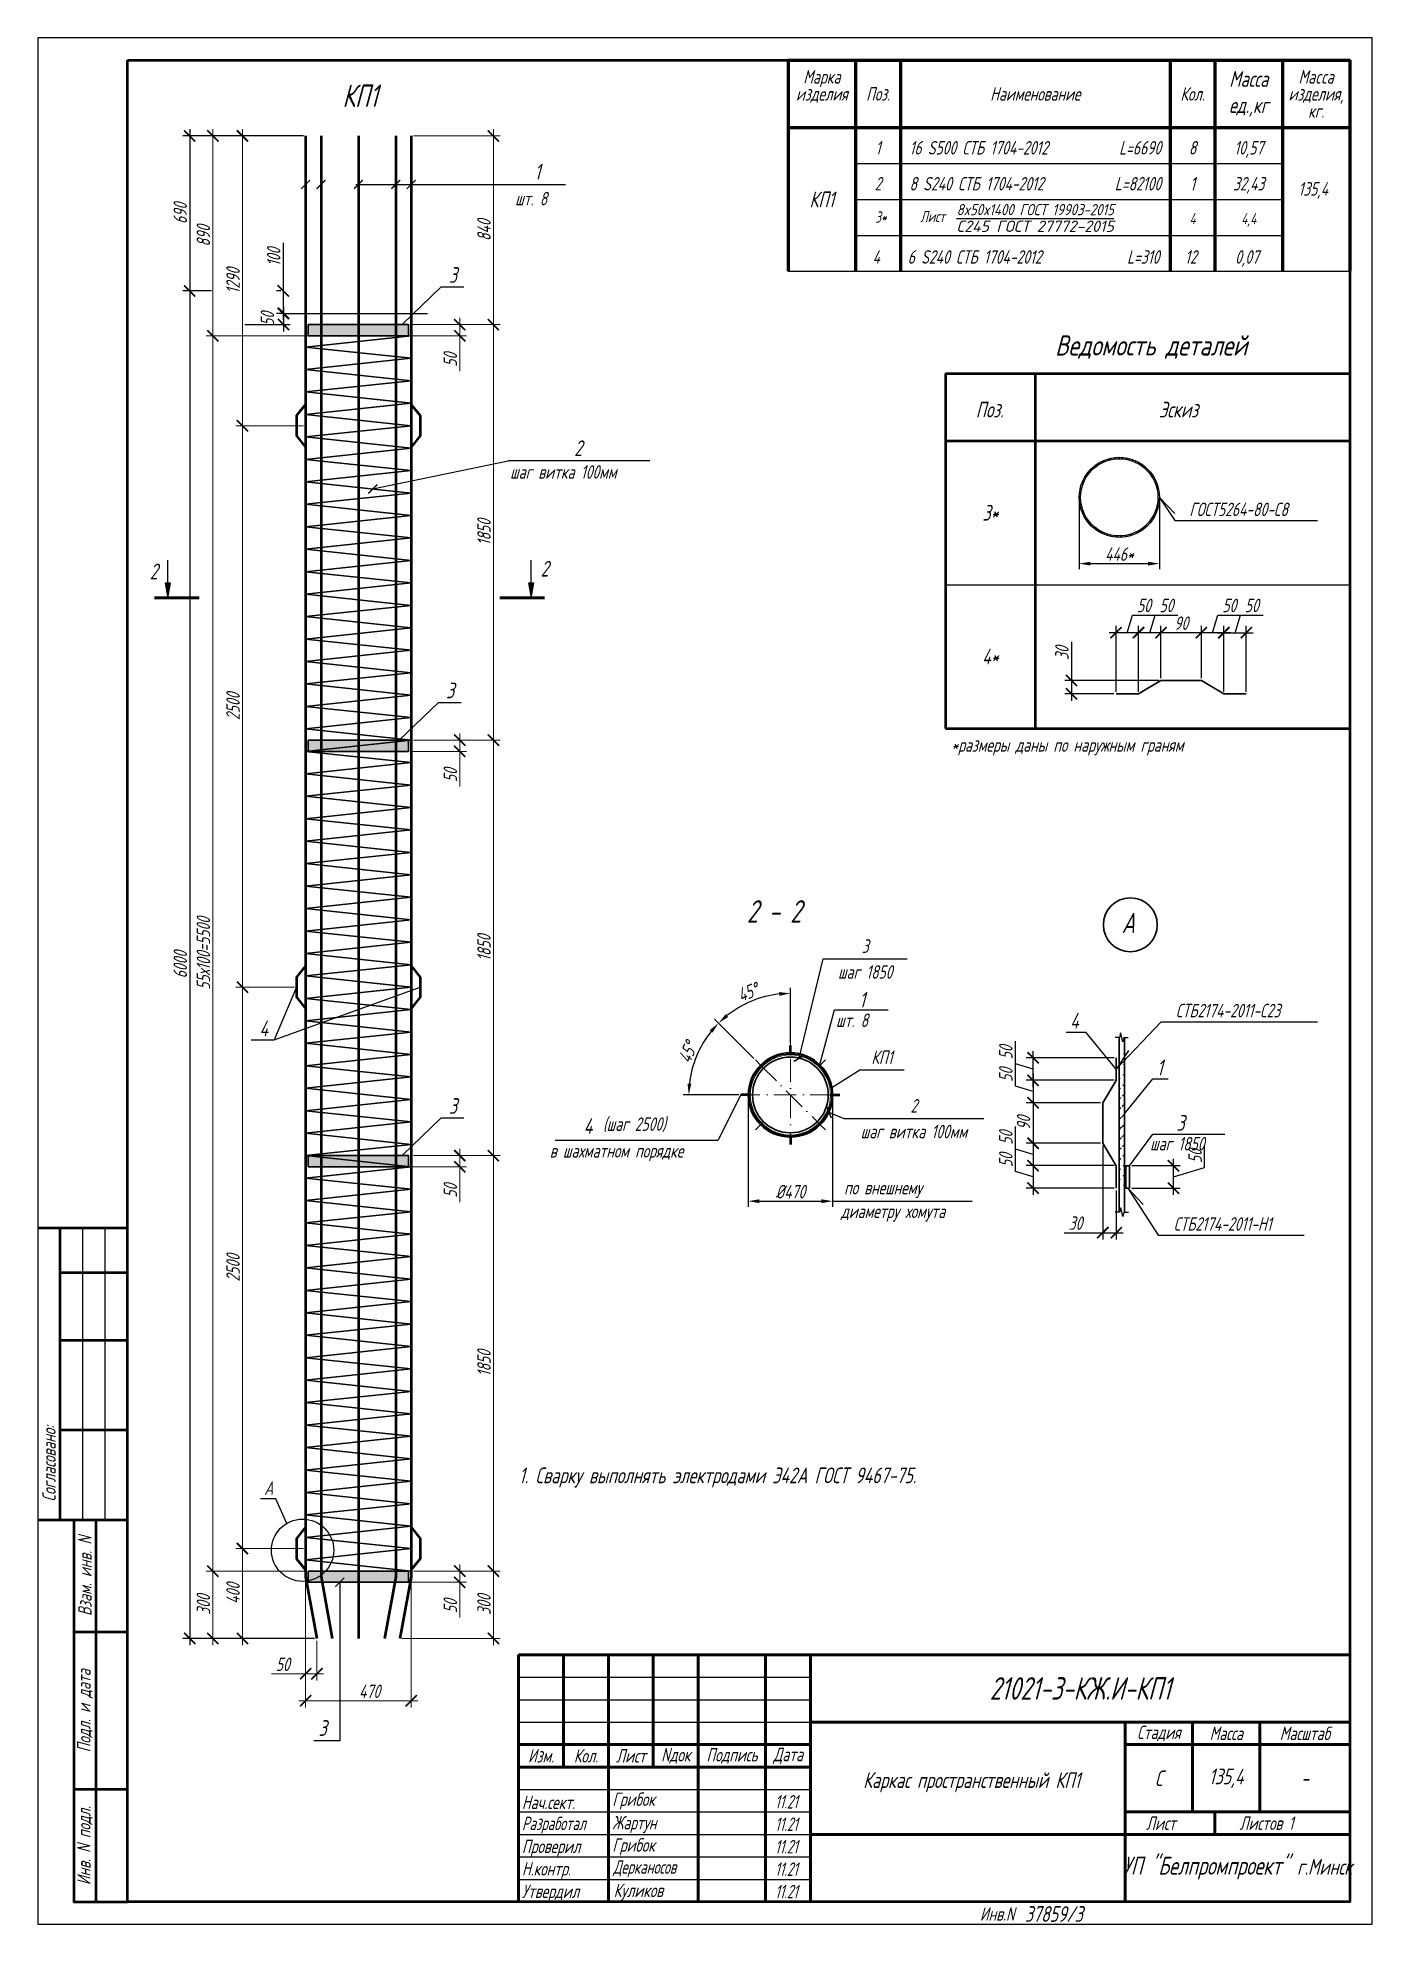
# Paper-space layout 'КП1' of a CAD drawing. Header units: millimetres. Extents: x 0 to 297, y 1 to 421.
import ezdxf
from ezdxf.enums import TextEntityAlignment as Align

# ---------------------------------------------------------------- set-up
doc = ezdxf.new("R2010")
doc.units = ezdxf.units.MM
doc.linetypes.add('K5LT32928', pattern=[0])
doc.linetypes.add('ОСЕВАЯ_МЕЛКАЯ', pattern=[8, 5, -1.5, 0, -1.5])
for name, color, linetype, lineweight in [('!0.25_выноски', 175, 'Continuous', 25), ('!0.2_РАЗМЕР', 142, 'Continuous', 20), ('!0.3', 214, 'Continuous', 30), ('!0.5', 204, 'Continuous', 50), ('!выноски_0.25', 185, 'Continuous', 25), ('ФОРМАТ', 7, 'Continuous', 50)]:
    doc.layers.add(name, color=color, linetype=linetype, lineweight=lineweight)
doc.layers.add('!0.2_ОСИ', color=7, linetype='ОСЕВАЯ_МЕЛКАЯ', lineweight=20, true_color=0xc612fd)
doc.layers.add('!НЕ печать', color=255, linetype='Continuous', plot=False)
doc.styles.add('3.0', font='simplex.shx', dxfattribs={"width": 0.7, "oblique": 15, "height": 3})
doc.styles.add('Build', font='simplex.shx', dxfattribs={"width": 0.7, "oblique": 15})
doc.styles.add('knv_3', font='simplex.shx', dxfattribs={"width": 0.7, "oblique": 15, "height": 3})
doc.styles.add('knv_3.5', font='simplex.shx', dxfattribs={"width": 0.7, "oblique": 15, "height": 3.5})
doc.styles.add('knv_text', font='simplex.shx', dxfattribs={"width": 0.7, "oblique": 15})
doc.styles.get("Standard").update_dxf_attribs({"font": 'simplex.shx', "width": 0.7, "oblique": 15, "height": 3})
doc.styles.add('стиль1', font='simplex.shx', dxfattribs={"width": 0.7, "oblique": 15, "height": 3.5})
doc.styles.add('стиль2-3.5', font='simplex.shx', dxfattribs={"width": 0.7, "oblique": 15, "height": 3.5})
doc.dimstyles.new('10-3', dxfattribs={"dimtxt": 3, "dimasz": 2.5, "dimexe": 1.5, "dimexo": 0.5, "dimtad": 1, "dimdec": 0, "dimlfac": 10, "dimtxsty": '3.0', "dimblk": 'ARCHTICK', "dimcen": 2.5, "dimdle": 1.5, "dimazin": 0, "dimtfac": 1, "dimtdec": 0, "dimtmove": 1, "dimatfit": 3, "dimldrblk": 'OPEN30', "dimfxl": 1.5, "dimarcsym": 0})
doc.dimstyles.new('20-3', dxfattribs={"dimtxt": 3, "dimasz": 2.5, "dimexe": 1.5, "dimexo": 0.5, "dimgap": 0.6, "dimtad": 1, "dimdec": 0, "dimlfac": 20, "dimtxsty": 'knv_3', "dimblk": 'ARCHTICK', "dimcen": 2.5, "dimdle": 1.5, "dimclrd": 256, "dimclre": 256, "dimclrt": 256, "dimazin": 0, "dimtfac": 1, "dimtdec": 0, "dimtmove": 1, "dimatfit": 3, "dimldrblk": 'OPEN30', "dimfxl": 1.5, "dimlwd": -1, "dimlwe": -1, "dimarcsym": 0})
doc.dimstyles.new('50-3c', dxfattribs={"dimtxt": 3, "dimasz": 2.5, "dimexe": 1.25, "dimexo": 0.5, "dimtad": 1, "dimdec": 0, "dimlfac": 50, "dimrnd": 5, "dimzin": 0, "dimtxsty": 'knv_3', "dimcen": 0, "dimdle": 1.25, "dimadec": 0, "dimazin": 0, "dimtfac": 1, "dimtdec": 0, "dimtmove": 1, "dimatfit": 3, "dimldrblk": 'OPEN30', "dimfxl": 1, "dimtvp": 1, "dimtolj": 1, "dimtzin": 0, "dimarcsym": 0})

psp = doc.layouts.new('КП1')

# ---------------------------------------------------------------- texts
at = {"layer": '!0.3', "linetype": 'K5LT32928', "oblique": 15, "width": 0.7}
for s, style, p in [('КП1 ', 'стиль2-3.5', (67.796, 405.201)), ('2 - 2', '3.0', (157.818, 223.634))]:
    psp.add_text(s, height=5, dxfattribs=dict(at, style=style)).set_placement(p)
at = {"layer": '!0.3', "style": 'стиль1', "oblique": 15, "width": 0.75}
psp.add_text('Ведомость деталей', height=4.5, dxfattribs=at).set_placement((226.419, 349.886))
at = {"layer": '!0.3', "style": 'knv_text', "oblique": 15, "width": 0.7}
psp.add_text('А', height=4.5, dxfattribs=at).set_placement((242.697, 223.558), align=Align.MIDDLE_CENTER)
at = {"layer": '!0.3', "linetype": 'K5LT32928', "style": 'knv_text', "oblique": 15, "width": 0.7}
psp.add_text('А', height=3, dxfattribs=at).set_placement((52.374, 96.231), align=Align.RIGHT)
at = {"layer": '!0.3', "ltscale": 0.5, "char_height": 3.5, "attachment_point": 5, "style": '3.0'}
for s, insert, width in [('КП1', (174.5, 384.632), 15), ('3*', (212, 314.869), 20), ('4*', (212, 282.869), 20)]:
    psp.add_mtext(s, dxfattribs=dict(at, insert=insert, width=width))
at = {"layer": '!выноски_0.25', "lineweight": 25, "style": 'стиль1', "oblique": 15, "width": 0.7}
for s, p in [('Maркa', (174.5, 411.932)), ('Macca', (284.5, 411.932)), ('изделия', (174.5, 408.132)), ('Поз.', (187, 408.132)), ('Наименование', (222, 408.132)), ('Кол.', (257, 408.132)), ('изделия,', (284.5, 408.132)), ('кг.', (284.5, 404.332)), ('135,4', (283.854, 386.984))]:
    psp.add_text(s, height=3, dxfattribs=at).set_placement(p, align=Align.MIDDLE_CENTER)
at = {"layer": '!выноски_0.25', "lineweight": 30, "style": 'стиль2-3.5', "oblique": 15, "width": 0.7}
for s, p in [('1', (110.565, 389.073)), ('3', (91.491, 366.067)), ('2', (119.398, 327.515)), ('3', (90.861, 273.567)), ('1', (182.82, 204.701)), ('4', (49.325, 198.318)), ('4', (229.761, 200.036)), ('1', (249.058, 189.62)), ('3', (91.491, 181.067)), ('3', (253.419, 177.298)), ('4', (121.487, 176.597)), ('3', (62.49, 42.562))]:
    psp.add_text(s, height=3.5, dxfattribs=at).set_placement(p)
at = {"layer": '!выноски_0.25', "oblique": 15}
for s, height, style, width, p in [('шт. 8', 3, 'стиль2-3.5', 0.7, (106.254, 383.324)), ('Поз.', 3.5, 'стиль1', 0.7, (208.761, 336.098)), ('Эскиз', 3.5, 'стиль1', 0.7, (249.543, 336.098)), ('шаг витка 100мм', 3, 'стиль2-3.5', 0.7, (105.125, 322.464)), ('ГОСТ5264-80-С8', 3, 'knv_text', 0.7, (256.29, 314.131)), ('*размеры даны по наружным граням', 3, 'стиль2-3.5', 0.7, (203.34, 261.668)), ('шт. 8', 3, 'стиль2-3.5', 0.7, (177.666, 200.389)), ('СТБ2174-2011-С23', 3, 'knv_text', 0.7, (253.283, 202.543)), (' (шаг 2500)', 3, 'стиль2-3.5', 0.7, (124.394, 177.269)), ('в шахматном порядке', 3, 'стиль2-3.5', 0.7, (113.95, 171.322)), ('шаг 1850', 3, 'стиль2-3.5', 0.7, (247.553, 172.916)), ('по внешнему', 3, 'стиль2-3.5', 0.7, (179.444, 163.118)), ('диаметру хомута', 3, 'стиль2-3.5', 0.7, (178.753, 157.862)), ('СТБ2174-2011-Н1', 3, 'knv_text', 0.7, (252.812, 155.038)), ('Грибок', 3, 'Build', 0.7, (127.873, 26.963)), ('Нач.сект.', 3, 'Build', 0.7, (107.752, 26.267)), ('Разработал', 3, 'Build', 0.65, (107.752, 21.585)), ('Жартун', 3, 'Build', 0.68, (127.873, 21.744)), ('Проверил', 3, 'Build', 0.7, (107.752, 16.481)), ('Грибок', 3, 'Build', 0.7, (127.873, 16.786)), ('Н.контр.', 3, 'Build', 0.7, (107.752, 11.481)), ('Дерканосов', 3, 'Build', 0.65, (128.073, 11.879)), ('Утвердил', 3, 'Build', 0.7, (107.752, 6.481)), ('Куликов', 3, 'Build', 0.7, (128.173, 6.673)), ('37859/3', 3.5, 'стиль1', 0.7, (219.684, 1.167))]:
    psp.add_text(s, height=height, dxfattribs=dict(at, style=style, width=width)).set_placement(p)
at = {"layer": '!выноски_0.25', "style": 'Build', "oblique": 15, "width": 0.65}
for p in [(166.597, 26.404), (166.597, 21.404), (166.597, 16.404), (166.597, 11.404), (166.597, 6.404)]:
    psp.add_text('11.21', height=3, dxfattribs=at).set_placement(p, align=Align.CENTER)
at = {"layer": '!выноски_0.25', "color": 7, "style": 'knv_3', "oblique": 15, "width": 0.7}
psp.add_text('Инв.N', height=3, dxfattribs=at).set_placement((209.687, 1.432))
at = {"layer": '!выноски_0.25'}
for s, insert, char_height, width, attachment_point, style in [('Масса\\Pед.,кг', (269.5, 408.132), 3.5, 15, 5, 'Build'), ('\\pi-3.5,l3.5;1. Сварку выполнять электродами Э42А ГОСТ 9467-75. ', (107.096, 102.322), 3.5, 177.73312, 1, 'стиль1'), ('21021-3-КЖ.И-КП1', (232, 53.132), 5, 120, 5, 'Build'), ('Стадия', (249.5, 43.132), 3, 15, 5, 'Build'), ('Масса', (264.5, 43.132), 3, 15, 5, 'Build'), ('Масштаб', (282, 43.132), 3, 20, 5, 'Build'), ('Изм.', (112, 38.132), 3, 10, 5, 'Build'), ('Кол.', (122, 38.132), 3, 10, 5, 'Build'), ('Лист', (132, 38.132), 3, 10, 5, 'Build'), ('Nдок', (142, 38.132), 3, 10, 5, 'Build'), ('Подпись', (154.5, 38.132), 3, 15, 5, 'Build'), ('Дата', (167, 38.132), 3, 10, 5, 'Build'), ('С', (249.5, 33.132), 3.5, 15, 5, 'Build'), ('135,4', (264.5, 33.132), 3.5, 15, 5, 'Build'), ('Лист', (246.649, 23.132), 3, 19, 4, 'Build'), ('Листов 1', (267.455, 23.132), 3, 23.37303, 4, 'Build'), ('УП "Белпромпроект" {\\H0.875x;г.Минск}', (267, 13.132), 4, 50, 5, 'Build')]:
    psp.add_mtext(s, dxfattribs=dict(at, insert=insert, char_height=char_height, width=width, attachment_point=attachment_point, style=style))
at = {"layer": '!выноски_0.25', "lineweight": 25, "insert": (207.841, 32.245), "char_height": 3.5, "attachment_point": 5, "line_spacing_factor": 1.022766, "style": 'knv_text'}
psp.add_mtext_dynamic_manual_height_columns('Каркас пространственный КП1', width=67.14065, gutter_width=10, heights=[22.376], dxfattribs=at)
at = {"color": 7, "lineweight": 25, "char_height": 3, "attachment_point": 5, "rotation": 90, "style": 'knv_3'}
for s, insert, width in [('Согласовано:', (2.5, 103.181), 19.9913), ('Взам. инв. N', (10.5, 78.137), 24.9913), ('Подл. и дата', (10.5, 48.137), 34.9913), ('Инв. N подл.', (10.5, 18.137), 24.9913)]:
    psp.add_mtext(s, dxfattribs=dict(at, insert=insert, width=width))
at = {"insert": (282, 33.132), "char_height": 3.5, "width": 20, "attachment_point": 5, "style": 'Build'}
psp.add_mtext('-', dxfattribs=at)

# ---------------------------------------------------------------- blocks, each defined once
blk = doc.blocks.new('*D131')
at = {"layer": '!0.2_РАЗМЕР', "color": 0, "lineweight": -2, "transparency": 16777216}
for p, q in [((231.78, 317.81), (231.78, 302.3)), ((249.62, 317.81), (249.62, 302.3)), ((234.28, 303.55), (247.12, 303.55))]:
    blk.add_line(p, q, dxfattribs=at)
at = {"layer": '!0.2_РАЗМЕР', "color": 0, "transparency": 16777216}
for points in [[(234.28, 303.97), (234.28, 303.13), (231.78, 303.55)], [(247.12, 303.97), (247.12, 303.13), (249.62, 303.55)]]:
    blk.add_solid(points, dxfattribs=at)
at = {"layer": 'Defpoints', "color": 0, "transparency": 16777216}
for p in [(231.78, 318.31), (249.62, 318.31), (249.62, 303.55)]:
    blk.add_point(p, dxfattribs=at)
at = {"layer": '!0.2_РАЗМЕР', "color": 0, "transparency": 16777216, "insert": (240.7, 305.67), "char_height": 3, "attachment_point": 5, "style": 'knv_3'}
blk.add_mtext('\\A1;446*', dxfattribs=at)
blk = doc.blocks.new('_Open30')
at = {"color": 0, "linetype": 'ByBlock', "lineweight": -2}
for p, q in [((-1, 0.27), (0, 0)), ((0, 0), (-1, -0.27)), ((0, 0), (-1, 0))]:
    blk.add_line(p, q, dxfattribs=at)
blk = doc.blocks.new('vcBlockST2-1-1')
at = {"color": 0, "linetype": 'ByBlock', "lineweight": -2, "flags": 1}
for tag in ['РАЗДЕЛ', 'СТАЛЬ']:
    blk.add_attdef(tag, text='', height=3, dxfattribs=at).set_placement((0, 0), align=Align.RIGHT)
at = {"color": 0, "linetype": 'ByBlock', "lineweight": -2, "style": '3.0', "flags": 1}
for tag in ['CLASS', 'GOST', 'FILE', 'IDD']:
    blk.add_attdef(tag, text='', height=3, dxfattribs=at).set_placement((0, 0), align=Align.RIGHT)
at = {"color": 0, "linetype": 'ByBlock', "lineweight": -2, "style": '3.0'}
for tag, p, p2 in [('ПОЗИЦИЯ', (0.75, -6), (9.25, -6)), ('КОЛИЧЕСТВО', (70.75, -6), (79.25, -6)), ('МАССА', (80.75, -6), (94.25, -6))]:
    blk.add_attdef(tag, text='', height=3, dxfattribs=at).set_placement(p, p2, align=Align.FIT)
blk.add_attdef('НАИМЕНОВАНИЕ', (12, -6), '', height=3, dxfattribs=at)
blk.add_attdef('ДЛИНА', text='', height=3, dxfattribs=at).set_placement((68, -6), align=Align.RIGHT)
blk = doc.blocks.new('vcBlockST2-2-1')
at = {"color": 0, "linetype": 'ByBlock', "lineweight": -2}
blk.add_line((22.5, -8), (57.5, -8), dxfattribs=at)
at = {"color": 0, "linetype": 'ByBlock', "lineweight": -2, "style": 'knv_text', "flags": 1}
for tag in ['РАЗДЕЛ', 'РАЗДЕЛ', 'CLASS', 'GOST', 'FILE', 'IDD']:
    blk.add_attdef(tag, text='', height=2, dxfattribs=at).set_placement((0, 0), align=Align.RIGHT)
at = {"color": 0, "linetype": 'ByBlock', "lineweight": -2, "style": 'knv_text'}
for tag, p, p2 in [('НАИМЕНОВАНИЕ', (22.5, -6), (57.5, -6)), ('ПОЗИЦИЯ', (0.75, -9.25), (9.25, -9.25)), ('ПРОФИЛЬ', (11, -9.25), (21.5, -9.25)), ('ДЛИНА', (58, -9.25), (69, -9.25)), ('КОЛИЧЕСТВО', (70.75, -9.25), (79.25, -9.25)), ('МАССА', (80.75, -9.25), (94.25, -9.25)), ('СТАЛЬ', (22.5, -13), (57.5, -13))]:
    blk.add_attdef(tag, text='', height=2, dxfattribs=at).set_placement(p, p2, align=Align.FIT)
blk = doc.blocks.new('_ArchTick')
at = {"color": 0, "linetype": 'ByBlock', "const_width": 0.15}
blk.add_lwpolyline([(-0.5, -0.5), (0.5, 0.5)], dxfattribs=at)
blk = doc.blocks.new('*D132')
at = {"layer": '!0.2_РАЗМЕР', "color": 0, "lineweight": -2, "transparency": 16777216}
for p, q in [((266.47, 288.18), (267.65, 292.11)), ((267.65, 292.11), (272.7, 292.11)), ((262.47, 288.18), (270.47, 288.18)), ((263.97, 275.04), (263.97, 289.68)), ((268.97, 275.04), (268.97, 289.68))]:
    blk.add_line(p, q, dxfattribs=at)
at = {"layer": 'Defpoints', "color": 0, "transparency": 16777216}
for p in [(268.97, 288.18), (263.97, 274.54), (268.97, 274.54)]:
    blk.add_point(p, dxfattribs=at)
at = {"layer": '!0.2_РАЗМЕР', "color": 0, "lineweight": -2, "transparency": 16777216, "xscale": 2.5, "yscale": 2.5, "zscale": 2.5, "rotation": 180}
blk.add_blockref('_ArchTick', (263.97, 288.18), dxfattribs=at)
at = {"layer": '!0.2_РАЗМЕР', "color": 0, "lineweight": -2, "transparency": 16777216, "xscale": 2.5, "yscale": 2.5, "zscale": 2.5}
blk.add_blockref('_ArchTick', (268.97, 288.18), dxfattribs=at)
at = {"layer": '!0.2_РАЗМЕР', "color": 0, "transparency": 16777216, "insert": (270.18, 294.24), "char_height": 3, "attachment_point": 5, "style": '3.0'}
blk.add_mtext('50', dxfattribs=at)
blk = doc.blocks.new('*D133')
at = {"layer": '!0.2_РАЗМЕР', "color": 0, "lineweight": -2, "transparency": 16777216}
for p, q in [((261.47, 288.18), (262.65, 292.11)), ((262.65, 292.11), (267.7, 292.11)), ((265.47, 288.18), (257.47, 288.18)), ((258.97, 278.04), (258.97, 289.68)), ((263.97, 275.04), (263.97, 289.68))]:
    blk.add_line(p, q, dxfattribs=at)
at = {"layer": 'Defpoints', "color": 0, "transparency": 16777216}
for p in [(258.97, 288.18), (258.97, 277.54), (263.97, 274.54)]:
    blk.add_point(p, dxfattribs=at)
at = {"layer": '!0.2_РАЗМЕР', "color": 0, "lineweight": -2, "transparency": 16777216, "xscale": 2.5, "yscale": 2.5, "zscale": 2.5, "rotation": 180}
blk.add_blockref('_ArchTick', (258.97, 288.18), dxfattribs=at)
at = {"layer": '!0.2_РАЗМЕР', "color": 0, "lineweight": -2, "transparency": 16777216, "xscale": 2.5, "yscale": 2.5, "zscale": 2.5}
blk.add_blockref('_ArchTick', (263.97, 288.18), dxfattribs=at)
at = {"layer": '!0.2_РАЗМЕР', "color": 0, "transparency": 16777216, "insert": (265.18, 294.24), "char_height": 3, "attachment_point": 5, "style": '3.0'}
blk.add_mtext('50', dxfattribs=at)
blk = doc.blocks.new('*D134')
at = {"layer": '!0.2_РАЗМЕР', "color": 0, "lineweight": -2, "transparency": 16777216}
for p, q in [((260.47, 288.18), (248.47, 288.18)), ((249.97, 278.04), (249.97, 289.68)), ((258.97, 278.04), (258.97, 289.68))]:
    blk.add_line(p, q, dxfattribs=at)
at = {"layer": 'Defpoints', "color": 0, "transparency": 16777216}
for p in [(249.97, 288.18), (249.97, 277.54), (258.97, 277.54)]:
    blk.add_point(p, dxfattribs=at)
at = {"layer": '!0.2_РАЗМЕР', "color": 0, "lineweight": -2, "transparency": 16777216, "xscale": 2.5, "yscale": 2.5, "zscale": 2.5, "rotation": 180}
blk.add_blockref('_ArchTick', (249.97, 288.18), dxfattribs=at)
at = {"layer": '!0.2_РАЗМЕР', "color": 0, "lineweight": -2, "transparency": 16777216, "xscale": 2.5, "yscale": 2.5, "zscale": 2.5}
blk.add_blockref('_ArchTick', (258.97, 288.18), dxfattribs=at)
at = {"layer": '!0.2_РАЗМЕР', "color": 0, "transparency": 16777216, "insert": (254.47, 290.3), "char_height": 3, "attachment_point": 5, "style": '3.0'}
blk.add_mtext('90', dxfattribs=at)
blk = doc.blocks.new('*D135')
at = {"layer": '!0.2_РАЗМЕР', "color": 0, "lineweight": -2, "transparency": 16777216}
for p, q in [((247.47, 288.18), (248.65, 292.11)), ((248.65, 292.11), (253.7, 292.11)), ((251.47, 288.18), (243.47, 288.18)), ((244.97, 275.04), (244.97, 289.68)), ((249.97, 278.04), (249.97, 289.68))]:
    blk.add_line(p, q, dxfattribs=at)
at = {"layer": 'Defpoints', "color": 0, "transparency": 16777216}
for p in [(244.97, 288.18), (249.97, 277.54), (244.97, 274.54)]:
    blk.add_point(p, dxfattribs=at)
at = {"layer": '!0.2_РАЗМЕР', "color": 0, "lineweight": -2, "transparency": 16777216, "xscale": 2.5, "yscale": 2.5, "zscale": 2.5, "rotation": 180}
blk.add_blockref('_ArchTick', (244.97, 288.18), dxfattribs=at)
at = {"layer": '!0.2_РАЗМЕР', "color": 0, "lineweight": -2, "transparency": 16777216, "xscale": 2.5, "yscale": 2.5, "zscale": 2.5}
blk.add_blockref('_ArchTick', (249.97, 288.18), dxfattribs=at)
at = {"layer": '!0.2_РАЗМЕР', "color": 0, "transparency": 16777216, "insert": (251.18, 294.24), "char_height": 3, "attachment_point": 5, "style": '3.0'}
blk.add_mtext('50', dxfattribs=at)
blk = doc.blocks.new('*D136')
at = {"layer": '!0.2_РАЗМЕР', "color": 0, "lineweight": -2, "transparency": 16777216}
for p, q in [((242.47, 288.18), (243.65, 292.11)), ((243.65, 292.11), (248.7, 292.11)), ((246.47, 288.18), (238.47, 288.18)), ((239.97, 275.04), (239.97, 289.68)), ((244.97, 275.04), (244.97, 289.68))]:
    blk.add_line(p, q, dxfattribs=at)
at = {"layer": 'Defpoints', "color": 0, "transparency": 16777216}
for p in [(239.97, 288.18), (239.97, 274.54), (244.97, 274.54)]:
    blk.add_point(p, dxfattribs=at)
at = {"layer": '!0.2_РАЗМЕР', "color": 0, "lineweight": -2, "transparency": 16777216, "xscale": 2.5, "yscale": 2.5, "zscale": 2.5, "rotation": 180}
blk.add_blockref('_ArchTick', (239.97, 288.18), dxfattribs=at)
at = {"layer": '!0.2_РАЗМЕР', "color": 0, "lineweight": -2, "transparency": 16777216, "xscale": 2.5, "yscale": 2.5, "zscale": 2.5}
blk.add_blockref('_ArchTick', (244.97, 288.18), dxfattribs=at)
at = {"layer": '!0.2_РАЗМЕР', "color": 0, "transparency": 16777216, "insert": (246.18, 294.24), "char_height": 3, "attachment_point": 5, "style": '3.0'}
blk.add_mtext('50', dxfattribs=at)
blk = doc.blocks.new('*D115')
at = {"layer": '!0.2_РАЗМЕР', "color": 0, "lineweight": -2, "transparency": 16777216}
for p, q in [((230.06, 286.14), (230.06, 277.54)), ((249.47, 277.54), (228.56, 277.54)), ((230.06, 279.04), (230.06, 273.04)), ((239.47, 274.54), (228.56, 274.54))]:
    blk.add_line(p, q, dxfattribs=at)
at = {"layer": 'Defpoints', "color": 0, "transparency": 16777216}
for p in [(249.97, 277.54), (230.06, 274.54), (239.97, 274.54)]:
    blk.add_point(p, dxfattribs=at)
at = {"layer": '!0.2_РАЗМЕР', "color": 0, "lineweight": -2, "transparency": 16777216, "xscale": 2.5, "yscale": 2.5, "zscale": 2.5}
for p, rotation in [((230.06, 277.54), 90), ((230.06, 274.54), 270)]:
    blk.add_blockref('_ArchTick', p, dxfattribs=dict(at, rotation=rotation))
at = {"layer": '!0.2_РАЗМЕР', "color": 0, "transparency": 16777216, "insert": (227.93, 283.62), "char_height": 3, "attachment_point": 5, "rotation": 90, "style": '3.0'}
blk.add_mtext('30', dxfattribs=at)
blk = doc.blocks.new('*D125')
at = {"layer": '!0.2_РАЗМЕР', "transparency": 16777216}
for p, q in [((101.41, 400.26), (101.41, 355.26)), ((83.62, 398.76), (102.91, 398.76)), ((83.02, 356.76), (102.91, 356.76))]:
    blk.add_line(p, q, dxfattribs=at)
at = {"layer": 'Defpoints', "color": 0, "transparency": 16777216}
for p in [(83.12, 398.76), (82.52, 356.76), (101.41, 356.76)]:
    blk.add_point(p, dxfattribs=at)
at = {"layer": '!0.2_РАЗМЕР', "transparency": 16777216, "xscale": 2.5, "yscale": 2.5, "zscale": 2.5}
for p, rotation in [((101.41, 398.76), 90), ((101.41, 356.76), 270)]:
    blk.add_blockref('_ArchTick', p, dxfattribs=dict(at, rotation=rotation))
at = {"layer": '!0.2_РАЗМЕР', "transparency": 16777216, "insert": (99.31, 377.76), "char_height": 3, "attachment_point": 5, "rotation": 90, "style": 'knv_3'}
blk.add_mtext('840', dxfattribs=at)
blk = doc.blocks.new('*D126')
at = {"layer": '!0.2_РАЗМЕР', "transparency": 16777216}
for p, q in [((101.41, 62.76), (101.41, 80.76)), ((83.62, 79.26), (102.91, 79.26)), ((81.12, 64.26), (102.91, 64.26))]:
    blk.add_line(p, q, dxfattribs=at)
at = {"layer": 'Defpoints', "color": 0, "transparency": 16777216}
for p in [(83.12, 79.26), (101.41, 79.26), (80.62, 64.26)]:
    blk.add_point(p, dxfattribs=at)
at = {"layer": '!0.2_РАЗМЕР', "transparency": 16777216, "xscale": 2.5, "yscale": 2.5, "zscale": 2.5}
for p, rotation in [((101.41, 79.26), 90), ((101.41, 64.26), 270)]:
    blk.add_blockref('_ArchTick', p, dxfattribs=dict(at, rotation=rotation))
at = {"layer": '!0.2_РАЗМЕР', "transparency": 16777216, "insert": (99.31, 71.76), "char_height": 3, "attachment_point": 5, "rotation": 90, "style": 'knv_3'}
blk.add_mtext('300', dxfattribs=at)
blk = doc.blocks.new('*D127')
at = {"layer": '!НЕ печать', "transparency": 16777216}
for p, q in [((33.82, 400.26), (33.82, 362.76)), ((59.12, 398.76), (32.32, 398.76)), ((38.7, 364.26), (32.32, 364.26))]:
    blk.add_line(p, q, dxfattribs=at)
at = {"layer": 'Defpoints', "color": 0, "transparency": 16777216}
for p in [(59.62, 398.76), (33.82, 364.26), (39.2, 364.26)]:
    blk.add_point(p, dxfattribs=at)
at = {"layer": '!НЕ печать', "transparency": 16777216, "xscale": 2.5, "yscale": 2.5, "zscale": 2.5}
for p, rotation in [((33.82, 398.76), 90), ((33.82, 364.26), 270)]:
    blk.add_blockref('_ArchTick', p, dxfattribs=dict(at, rotation=rotation))
at = {"layer": '!НЕ печать', "transparency": 16777216, "insert": (31.72, 381.51), "char_height": 3, "attachment_point": 5, "rotation": 90, "style": 'knv_3'}
blk.add_mtext('690', dxfattribs=at)
blk = doc.blocks.new('*D109')
at = {"layer": '!НЕ печать', "transparency": 16777216}
for p, q in [((33.82, 365.76), (33.82, 62.76)), ((38.7, 364.26), (32.32, 364.26)), ((61.62, 64.26), (32.32, 64.26))]:
    blk.add_line(p, q, dxfattribs=at)
at = {"layer": 'Defpoints', "color": 0, "transparency": 16777216}
for p in [(39.2, 364.26), (33.82, 64.26), (62.12, 64.26)]:
    blk.add_point(p, dxfattribs=at)
at = {"layer": '!НЕ печать', "transparency": 16777216, "xscale": 2.5, "yscale": 2.5, "zscale": 2.5}
for p, rotation in [((33.82, 364.26), 90), ((33.82, 64.26), 270)]:
    blk.add_blockref('_ArchTick', p, dxfattribs=dict(at, rotation=rotation))
at = {"layer": '!НЕ печать', "transparency": 16777216, "insert": (31.72, 214.26), "char_height": 3, "attachment_point": 5, "rotation": 90, "style": 'knv_3'}
blk.add_mtext('6000', dxfattribs=at)
blk = doc.blocks.new('*D110')
at = {"layer": '!0.2_РАЗМЕР', "transparency": 16777216}
for p, q in [((101.41, 358.26), (101.41, 262.76)), ((83.02, 356.76), (102.91, 356.76)), ((83.62, 264.26), (102.91, 264.26))]:
    blk.add_line(p, q, dxfattribs=at)
at = {"layer": 'Defpoints', "color": 0, "transparency": 16777216}
for p in [(82.52, 356.76), (83.12, 264.26), (101.41, 264.26)]:
    blk.add_point(p, dxfattribs=at)
at = {"layer": '!0.2_РАЗМЕР', "transparency": 16777216, "xscale": 2.5, "yscale": 2.5, "zscale": 2.5}
for p, rotation in [((101.41, 356.76), 90), ((101.41, 264.26), 270)]:
    blk.add_blockref('_ArchTick', p, dxfattribs=dict(at, rotation=rotation))
at = {"layer": '!0.2_РАЗМЕР', "transparency": 16777216, "insert": (99.31, 310.51), "char_height": 3, "attachment_point": 5, "rotation": 90, "style": 'knv_3'}
blk.add_mtext('1850', dxfattribs=at)
blk = doc.blocks.new('*D111')
at = {"layer": '!0.2_РАЗМЕР', "transparency": 16777216}
for p, q in [((101.41, 265.76), (101.41, 170.26)), ((83.62, 264.26), (102.91, 264.26)), ((83.62, 171.76), (102.91, 171.76))]:
    blk.add_line(p, q, dxfattribs=at)
at = {"layer": 'Defpoints', "color": 0, "transparency": 16777216}
for p in [(83.12, 264.26), (83.12, 171.76), (101.41, 171.76)]:
    blk.add_point(p, dxfattribs=at)
at = {"layer": '!0.2_РАЗМЕР', "transparency": 16777216, "xscale": 2.5, "yscale": 2.5, "zscale": 2.5}
for p, rotation in [((101.41, 264.26), 90), ((101.41, 171.76), 270)]:
    blk.add_blockref('_ArchTick', p, dxfattribs=dict(at, rotation=rotation))
at = {"layer": '!0.2_РАЗМЕР', "transparency": 16777216, "insert": (99.31, 218.01), "char_height": 3, "attachment_point": 5, "rotation": 90, "style": 'knv_3'}
blk.add_mtext('1850', dxfattribs=at)
blk = doc.blocks.new('*D112')
at = {"layer": '!0.2_РАЗМЕР', "transparency": 16777216}
for p, q in [((101.41, 173.26), (101.41, 77.76)), ((83.62, 171.76), (102.91, 171.76)), ((83.62, 79.26), (102.91, 79.26))]:
    blk.add_line(p, q, dxfattribs=at)
at = {"layer": 'Defpoints', "color": 0, "transparency": 16777216}
for p in [(83.12, 171.76), (83.12, 79.26), (101.41, 79.26)]:
    blk.add_point(p, dxfattribs=at)
at = {"layer": '!0.2_РАЗМЕР', "transparency": 16777216, "xscale": 2.5, "yscale": 2.5, "zscale": 2.5}
for p, rotation in [((101.41, 171.76), 90), ((101.41, 79.26), 270)]:
    blk.add_blockref('_ArchTick', p, dxfattribs=dict(at, rotation=rotation))
at = {"layer": '!0.2_РАЗМЕР', "transparency": 16777216, "insert": (99.31, 125.51), "char_height": 3, "attachment_point": 5, "rotation": 90, "style": 'knv_3'}
blk.add_mtext('1850', dxfattribs=at)
blk = doc.blocks.new('*D113')
at = {"layer": '!0.2_РАЗМЕР', "transparency": 16777216}
for p, q in [((45.56, 400.26), (45.56, 332.76)), ((59.12, 398.76), (44.06, 398.76)), ((59.12, 334.26), (44.06, 334.26))]:
    blk.add_line(p, q, dxfattribs=at)
at = {"layer": 'Defpoints', "color": 0, "transparency": 16777216}
for p in [(59.62, 398.76), (45.56, 334.26), (59.62, 334.26)]:
    blk.add_point(p, dxfattribs=at)
at = {"layer": '!0.2_РАЗМЕР', "transparency": 16777216, "xscale": 2.5, "yscale": 2.5, "zscale": 2.5}
for p, rotation in [((45.56, 398.76), 90), ((45.56, 334.26), 270)]:
    blk.add_blockref('_ArchTick', p, dxfattribs=dict(at, rotation=rotation))
at = {"layer": '!0.2_РАЗМЕР', "transparency": 16777216, "insert": (43.46, 366.51), "char_height": 3, "attachment_point": 5, "rotation": 90, "style": 'knv_3'}
blk.add_mtext('1290', dxfattribs=at)
blk = doc.blocks.new('*D128')
at = {"layer": '!0.2_РАЗМЕР', "transparency": 16777216}
for p, q in [((59.12, 84.26), (44.06, 84.26)), ((45.56, 62.76), (45.56, 85.76)), ((61.62, 64.26), (44.06, 64.26))]:
    blk.add_line(p, q, dxfattribs=at)
at = {"layer": 'Defpoints', "color": 0, "transparency": 16777216}
for p in [(45.56, 84.26), (59.62, 84.26), (62.12, 64.26)]:
    blk.add_point(p, dxfattribs=at)
at = {"layer": '!0.2_РАЗМЕР', "transparency": 16777216, "xscale": 2.5, "yscale": 2.5, "zscale": 2.5}
for p, rotation in [((45.56, 84.26), 90), ((45.56, 64.26), 270)]:
    blk.add_blockref('_ArchTick', p, dxfattribs=dict(at, rotation=rotation))
at = {"layer": '!0.2_РАЗМЕР', "transparency": 16777216, "insert": (43.46, 74.26), "char_height": 3, "attachment_point": 5, "rotation": 90, "style": 'knv_3'}
blk.add_mtext('400', dxfattribs=at)
blk = doc.blocks.new('*D114')
at = {"layer": '!0.2_РАЗМЕР', "transparency": 16777216}
for p, q in [((59.12, 334.26), (44.06, 334.26)), ((45.56, 207.76), (45.56, 335.76)), ((57.12, 209.26), (44.06, 209.26))]:
    blk.add_line(p, q, dxfattribs=at)
at = {"layer": 'Defpoints', "color": 0, "transparency": 16777216}
for p in [(45.56, 334.26), (59.62, 334.26), (57.62, 209.26)]:
    blk.add_point(p, dxfattribs=at)
at = {"layer": '!0.2_РАЗМЕР', "transparency": 16777216, "xscale": 2.5, "yscale": 2.5, "zscale": 2.5}
for p, rotation in [((45.56, 334.26), 90), ((45.56, 209.26), 270)]:
    blk.add_blockref('_ArchTick', p, dxfattribs=dict(at, rotation=rotation))
at = {"layer": '!0.2_РАЗМЕР', "transparency": 16777216, "insert": (43.46, 271.76), "char_height": 3, "attachment_point": 5, "rotation": 90, "style": 'knv_3'}
blk.add_mtext('2500', dxfattribs=at)
blk = doc.blocks.new('*D129')
at = {"layer": '!НЕ печать', "transparency": 16777216}
for p, q in [((54.79, 359.26), (53.21, 359.26)), ((54.71, 360.76), (54.71, 355.26)), ((46.06, 356.76), (56.21, 356.76))]:
    blk.add_line(p, q, dxfattribs=at)
at = {"layer": 'Defpoints', "color": 0, "transparency": 16777216}
for p in [(55.29, 359.26), (45.56, 356.76), (54.71, 356.76)]:
    blk.add_point(p, dxfattribs=at)
at = {"layer": '!НЕ печать', "transparency": 16777216, "xscale": 2.5, "yscale": 2.5, "zscale": 2.5}
for p, rotation in [((54.71, 359.26), 90), ((54.71, 356.76), 270)]:
    blk.add_blockref('_ArchTick', p, dxfattribs=dict(at, rotation=rotation))
at = {"layer": '!НЕ печать', "transparency": 16777216, "insert": (51.11, 358.01), "char_height": 3, "attachment_point": 5, "rotation": 90, "style": 'knv_3'}
blk.add_mtext('50', dxfattribs=at)
blk = doc.blocks.new('*D130')
at = {"layer": '!НЕ печать', "transparency": 16777216}
for p, q in [((54.62, 374.94), (54.62, 364.26)), ((54.62, 365.76), (54.62, 357.76)), ((54.12, 364.26), (53.12, 364.26)), ((54.12, 359.26), (53.12, 359.26))]:
    blk.add_line(p, q, dxfattribs=at)
at = {"layer": 'Defpoints', "color": 0, "transparency": 16777216}
for p in [(54.62, 364.26), (54.62, 359.26), (54.62, 359.26)]:
    blk.add_point(p, dxfattribs=at)
at = {"layer": '!НЕ печать', "transparency": 16777216, "xscale": 2.5, "yscale": 2.5, "zscale": 2.5}
for p, rotation in [((54.62, 364.26), 90), ((54.62, 359.26), 270)]:
    blk.add_blockref('_ArchTick', p, dxfattribs=dict(at, rotation=rotation))
at = {"layer": '!НЕ печать', "transparency": 16777216, "insert": (52.52, 371.81), "char_height": 3, "attachment_point": 5, "rotation": 90, "style": 'knv_3'}
blk.add_mtext('100', dxfattribs=at)
blk = doc.blocks.new('*D102')
at = {"layer": '!0.2_РАЗМЕР', "transparency": 16777216}
for p, q in [((59.62, 77.51), (59.62, 54.91)), ((62.12, 63.76), (62.12, 54.91)), ((52.02, 56.41), (59.62, 56.41)), ((58.12, 56.41), (63.62, 56.41))]:
    blk.add_line(p, q, dxfattribs=at)
at = {"layer": 'Defpoints', "color": 0, "transparency": 16777216}
for p in [(59.62, 78.01), (62.12, 64.26), (62.12, 56.41)]:
    blk.add_point(p, dxfattribs=at)
at = {"layer": '!0.2_РАЗМЕР', "transparency": 16777216, "xscale": 2.5, "yscale": 2.5, "zscale": 2.5, "rotation": 180}
blk.add_blockref('_ArchTick', (59.62, 56.41), dxfattribs=at)
at = {"layer": '!0.2_РАЗМЕР', "transparency": 16777216, "xscale": 2.5, "yscale": 2.5, "zscale": 2.5}
blk.add_blockref('_ArchTick', (62.12, 56.41), dxfattribs=at)
at = {"layer": '!0.2_РАЗМЕР', "transparency": 16777216, "insert": (54.52, 58.51), "char_height": 3, "attachment_point": 5, "style": 'knv_3'}
blk.add_mtext('50', dxfattribs=at)
blk = doc.blocks.new('*D122')
at = {"layer": '!0.2_РАЗМЕР', "transparency": 16777216}
for p, q in [((93.92, 358.26), (93.92, 352.76)), ((83.02, 354.26), (95.42, 354.26)), ((83.62, 356.76), (95.42, 356.76)), ((93.92, 346.43), (93.92, 354.26))]:
    blk.add_line(p, q, dxfattribs=at)
at = {"layer": 'Defpoints', "color": 0, "transparency": 16777216}
for p in [(82.52, 354.26), (83.12, 356.76), (93.92, 354.26)]:
    blk.add_point(p, dxfattribs=at)
at = {"layer": '!0.2_РАЗМЕР', "transparency": 16777216, "xscale": 2.5, "yscale": 2.5, "zscale": 2.5}
for p, rotation in [((93.92, 356.76), 90), ((93.92, 354.26), 270)]:
    blk.add_blockref('_ArchTick', p, dxfattribs=dict(at, rotation=rotation))
at = {"layer": '!0.2_РАЗМЕР', "transparency": 16777216, "insert": (91.82, 348.93), "char_height": 3, "attachment_point": 5, "rotation": 90, "style": 'knv_3'}
blk.add_mtext('50', dxfattribs=at)
blk = doc.blocks.new('*U92')
at = {"color": 0, "linetype": 'Continuous', "lineweight": 25}
for p, q in [((-7, 0.35), (-7, 8.35)), ((73.85, 0.35), (73.85, 8.35)), ((-7, 0.35), (-7.5, 3.35)), ((-7.5, 3.35), (-6.5, 3.35)), ((-6.5, 3.35), (-7, 0.35)), ((73.85, 0.35), (73.35, 3.35)), ((73.35, 3.35), (74.35, 3.35)), ((74.35, 3.35), (73.85, 0.35))]:
    blk.add_line(p, q, dxfattribs=at)
at = {"color": 0, "linetype": 'Continuous', "lineweight": 25, "const_width": 0.7}
for points in [[(-10, 0), (0, 0)], [(76.85, 0), (66.85, 0)]]:
    blk.add_lwpolyline(points, dxfattribs=at)
at = {"color": 0, "linetype": 'Continuous', "lineweight": 25}
for points in [[(-7, 0.35), (-6.5, 3.35), (-7.5, 3.35)], [(73.85, 0.35), (74.35, 3.35), (73.35, 3.35)]]:
    blk.add_solid(points, dxfattribs=at)
at = {"color": 0, "linetype": 'Continuous', "lineweight": 30, "ltscale": 100, "style": 'knv_3.5', "oblique": 15, "width": 0.7, "flags": 4}
for tag, p in [('C1', (-10.15, 5.86)), ('C1t', (76.84, 6.47))]:
    blk.add_attdef(tag, text='', height=3.5, dxfattribs=at).set_placement(p, align=Align.MIDDLE_CENTER)
blk = doc.blocks.new('*D103')
at = {"layer": '!0.2_РАЗМЕР', "transparency": 16777216}
for p, q in [((93.92, 265.76), (93.92, 260.26)), ((83.02, 261.76), (95.42, 261.76)), ((83.62, 264.26), (95.42, 264.26)), ((93.92, 253.93), (93.92, 261.76))]:
    blk.add_line(p, q, dxfattribs=at)
at = {"layer": 'Defpoints', "color": 0, "transparency": 16777216}
for p in [(82.52, 261.76), (83.12, 264.26), (93.92, 261.76)]:
    blk.add_point(p, dxfattribs=at)
at = {"layer": '!0.2_РАЗМЕР', "transparency": 16777216, "xscale": 2.5, "yscale": 2.5, "zscale": 2.5}
for p, rotation in [((93.92, 264.26), 90), ((93.92, 261.76), 270)]:
    blk.add_blockref('_ArchTick', p, dxfattribs=dict(at, rotation=rotation))
at = {"layer": '!0.2_РАЗМЕР', "transparency": 16777216, "insert": (91.82, 256.43), "char_height": 3, "attachment_point": 5, "rotation": 90, "style": 'knv_3'}
blk.add_mtext('50', dxfattribs=at)
blk = doc.blocks.new('*D104')
at = {"layer": '!0.2_РАЗМЕР', "transparency": 16777216}
for p, q in [((93.92, 173.26), (93.92, 167.76)), ((83.02, 169.26), (95.42, 169.26)), ((83.62, 171.76), (95.42, 171.76)), ((93.92, 161.43), (93.92, 169.26))]:
    blk.add_line(p, q, dxfattribs=at)
at = {"layer": 'Defpoints', "color": 0, "transparency": 16777216}
for p in [(82.52, 169.26), (83.12, 171.76), (93.92, 169.26)]:
    blk.add_point(p, dxfattribs=at)
at = {"layer": '!0.2_РАЗМЕР', "transparency": 16777216, "xscale": 2.5, "yscale": 2.5, "zscale": 2.5}
for p, rotation in [((93.92, 171.76), 90), ((93.92, 169.26), 270)]:
    blk.add_blockref('_ArchTick', p, dxfattribs=dict(at, rotation=rotation))
at = {"layer": '!0.2_РАЗМЕР', "transparency": 16777216, "insert": (91.82, 163.93), "char_height": 3, "attachment_point": 5, "rotation": 90, "style": 'knv_3'}
blk.add_mtext('50', dxfattribs=at)
blk = doc.blocks.new('*D105')
at = {"layer": '!0.2_РАЗМЕР', "transparency": 16777216}
for p, q in [((93.92, 80.76), (93.92, 75.26)), ((83.02, 76.76), (95.42, 76.76)), ((83.62, 79.26), (95.42, 79.26)), ((93.92, 68.93), (93.92, 76.76))]:
    blk.add_line(p, q, dxfattribs=at)
at = {"layer": 'Defpoints', "color": 0, "transparency": 16777216}
for p in [(82.52, 76.76), (83.12, 79.26), (93.92, 76.76)]:
    blk.add_point(p, dxfattribs=at)
at = {"layer": '!0.2_РАЗМЕР', "transparency": 16777216, "xscale": 2.5, "yscale": 2.5, "zscale": 2.5}
for p, rotation in [((93.92, 79.26), 90), ((93.92, 76.76), 270)]:
    blk.add_blockref('_ArchTick', p, dxfattribs=dict(at, rotation=rotation))
at = {"layer": '!0.2_РАЗМЕР', "transparency": 16777216, "insert": (91.82, 71.43), "char_height": 3, "attachment_point": 5, "rotation": 90, "style": 'knv_3'}
blk.add_mtext('50', dxfattribs=at)
blk = doc.blocks.new('*D123')
at = {"layer": '!0.2_РАЗМЕР', "transparency": 16777216}
for p, q in [((82.62, 354.26), (37.47, 354.26)), ((38.97, 355.76), (38.97, 77.76)), ((59.72, 79.26), (37.47, 79.26))]:
    blk.add_line(p, q, dxfattribs=at)
at = {"layer": 'Defpoints', "color": 0, "transparency": 16777216}
for p in [(83.12, 354.26), (38.97, 79.26), (60.22, 79.26)]:
    blk.add_point(p, dxfattribs=at)
at = {"layer": '!0.2_РАЗМЕР', "transparency": 16777216, "xscale": 2.5, "yscale": 2.5, "zscale": 2.5}
for p, rotation in [((38.97, 354.26), 90), ((38.97, 79.26), 270)]:
    blk.add_blockref('_ArchTick', p, dxfattribs=dict(at, rotation=rotation))
at = {"layer": '!0.2_РАЗМЕР', "transparency": 16777216, "insert": (36.87, 216.76), "char_height": 3, "attachment_point": 5, "rotation": 90, "style": 'knv_3'}
blk.add_mtext('55х100=5500', dxfattribs=at)
blk = doc.blocks.new('*D106')
at = {"layer": '!0.2_РАЗМЕР', "transparency": 16777216}
for p, q in [((38.97, 80.76), (38.97, 62.76)), ((59.12, 79.26), (37.47, 79.26)), ((61.62, 64.26), (37.47, 64.26))]:
    blk.add_line(p, q, dxfattribs=at)
at = {"layer": 'Defpoints', "color": 0, "transparency": 16777216}
for p in [(59.62, 79.26), (38.97, 64.26), (62.12, 64.26)]:
    blk.add_point(p, dxfattribs=at)
at = {"layer": '!0.2_РАЗМЕР', "transparency": 16777216, "xscale": 2.5, "yscale": 2.5, "zscale": 2.5}
for p, rotation in [((38.97, 79.26), 90), ((38.97, 64.26), 270)]:
    blk.add_blockref('_ArchTick', p, dxfattribs=dict(at, rotation=rotation))
at = {"layer": '!0.2_РАЗМЕР', "transparency": 16777216, "insert": (36.87, 71.76), "char_height": 3, "attachment_point": 5, "rotation": 90, "style": 'knv_3'}
blk.add_mtext('300', dxfattribs=at)
blk = doc.blocks.new('*D107')
at = {"layer": '!0.2_РАЗМЕР', "transparency": 16777216}
for p, q in [((38.97, 352.76), (38.97, 400.26)), ((59.12, 398.76), (37.47, 398.76)), ((59.72, 354.26), (37.47, 354.26))]:
    blk.add_line(p, q, dxfattribs=at)
at = {"layer": 'Defpoints', "color": 0, "transparency": 16777216}
for p in [(38.97, 398.76), (59.62, 398.76), (60.22, 354.26)]:
    blk.add_point(p, dxfattribs=at)
at = {"layer": '!0.2_РАЗМЕР', "transparency": 16777216, "xscale": 2.5, "yscale": 2.5, "zscale": 2.5}
for p, rotation in [((38.97, 398.76), 90), ((38.97, 354.26), 270)]:
    blk.add_blockref('_ArchTick', p, dxfattribs=dict(at, rotation=rotation))
at = {"layer": '!0.2_РАЗМЕР', "transparency": 16777216, "insert": (36.87, 376.51), "char_height": 3, "attachment_point": 5, "rotation": 90, "style": 'knv_3'}
blk.add_mtext('890', dxfattribs=at)
blk = doc.blocks.new('*D108')
at = {"layer": '!0.2_РАЗМЕР', "transparency": 16777216}
for p, q in [((45.56, 210.76), (45.56, 82.76)), ((57.12, 209.26), (44.06, 209.26)), ((57.12, 84.26), (44.06, 84.26))]:
    blk.add_line(p, q, dxfattribs=at)
at = {"layer": 'Defpoints', "color": 0, "transparency": 16777216}
for p in [(57.62, 209.26), (45.56, 84.26), (57.62, 84.26)]:
    blk.add_point(p, dxfattribs=at)
at = {"layer": '!0.2_РАЗМЕР', "transparency": 16777216, "xscale": 2.5, "yscale": 2.5, "zscale": 2.5}
for p, rotation in [((45.56, 209.26), 90), ((45.56, 84.26), 270)]:
    blk.add_blockref('_ArchTick', p, dxfattribs=dict(at, rotation=rotation))
at = {"layer": '!0.2_РАЗМЕР', "transparency": 16777216, "insert": (43.46, 146.76), "char_height": 3, "attachment_point": 5, "rotation": 90, "style": 'knv_3'}
blk.add_mtext('2500', dxfattribs=at)
blk = doc.blocks.new('*D124')
at = {"layer": '!0.2_РАЗМЕР', "transparency": 16777216}
for p, q in [((59.62, 77.51), (59.62, 48.9)), ((83.12, 77.51), (83.12, 48.9)), ((58.12, 50.4), (84.62, 50.4))]:
    blk.add_line(p, q, dxfattribs=at)
at = {"layer": 'Defpoints', "color": 0, "transparency": 16777216}
for p in [(59.62, 78.01), (83.12, 78.01), (83.12, 50.4)]:
    blk.add_point(p, dxfattribs=at)
at = {"layer": '!0.2_РАЗМЕР', "transparency": 16777216, "xscale": 2.5, "yscale": 2.5, "zscale": 2.5, "rotation": 180}
blk.add_blockref('_ArchTick', (59.62, 50.4), dxfattribs=at)
at = {"layer": '!0.2_РАЗМЕР', "transparency": 16777216, "xscale": 2.5, "yscale": 2.5, "zscale": 2.5}
blk.add_blockref('_ArchTick', (83.12, 50.4), dxfattribs=at)
at = {"layer": '!0.2_РАЗМЕР', "transparency": 16777216, "insert": (73.84, 52.5), "char_height": 3, "attachment_point": 5, "style": 'knv_3'}
blk.add_mtext('470', dxfattribs=at)
blk = doc.blocks.new('*U88')
at = {"color": 0, "linetype": 'ByBlock', "lineweight": 25}
for p, q in [((-11.12, 3.88), (-4.93, 0)), ((-4.93, 0), (4.93, 0))]:
    blk.add_line(p, q, dxfattribs=at)
at = {"color": 0, "linetype": 'ByBlock', "lineweight": 30, "style": 'knv_3', "oblique": 15, "width": 0.7}
for tag, p in [('Верх', (0, 2.9)), ('Низ', (0, -2.83))]:
    blk.add_attdef(tag, text='', height=3, dxfattribs=at).set_placement(p, align=Align.MIDDLE_CENTER)
blk = doc.blocks.new('*D99')
at = {"layer": '!0.2_РАЗМЕР', "color": 0, "lineweight": -2, "transparency": 16777216}
for p, q in [((158.11, 184.76), (158.11, 160.36)), ((176.91, 184.76), (176.91, 160.36)), ((160.61, 161.61), (174.41, 161.61))]:
    blk.add_line(p, q, dxfattribs=at)
at = {"layer": '!0.2_РАЗМЕР', "color": 0, "transparency": 16777216}
for points in [[(160.61, 162.03), (160.61, 161.19), (158.11, 161.61)], [(174.41, 162.03), (174.41, 161.19), (176.91, 161.61)]]:
    blk.add_solid(points, dxfattribs=at)
at = {"layer": 'Defpoints', "color": 0, "transparency": 16777216}
for p in [(158.11, 185.26), (176.91, 185.26), (176.91, 161.61)]:
    blk.add_point(p, dxfattribs=at)
at = {"layer": '!0.2_РАЗМЕР', "color": 0, "transparency": 16777216, "insert": (167.51, 163.73), "char_height": 3, "attachment_point": 5, "style": 'knv_3'}
blk.add_mtext('\\A1;%%C470', dxfattribs=at)
blk = doc.blocks.new('*U94')
at = {"layer": '!0.3'}
blk.add_circle((0, 0), 0.24, dxfattribs=at)
blk = doc.blocks.new('*U95')
at = {"layer": '!0.2_РАЗМЕР', "color": 0, "linetype": 'ByBlock', "lineweight": -2, "transparency": 16777216}
blk.add_blockref('*U94', (-1835118.76, 220000.43), dxfattribs=at)
for p, rotation in [((-1835125.24, 219997.74), 45.00000000000001), ((-1835112.28, 219997.74), 314.9999999999999), ((-1835127.92, 219991.27), 90), ((-1835109.6, 219991.27), 270), ((-1835125.24, 219984.79), 135), ((-1835112.28, 219984.79), 225.0000000000001), ((-1835118.76, 219982.11), 180)]:
    blk.add_blockref('*U94', p, dxfattribs=dict(at, rotation=rotation))
blk = doc.blocks.new('*D100')
at = {"layer": '!0.2_РАЗМЕР', "color": 0, "lineweight": -2, "transparency": 16777216}
for p, q in [((167.51, 196.76), (167.51, 209.13)), ((159.38, 193.4), (150.63, 202.14))]:
    blk.add_line(p, q, dxfattribs=at)
blk.add_arc((167.51, 185.26), 22.62, 96.3365, 128.6635, dxfattribs=at)
at = {"layer": '!0.2_РАЗМЕР', "color": 0, "transparency": 16777216}
for points in [[(164.99, 208.16), (165.03, 207.33), (167.51, 207.88)], [(153.66, 202.61), (153.1, 203.23), (151.51, 201.26)]]:
    blk.add_solid(points, dxfattribs=at)
at = {"layer": 'Defpoints', "color": 0, "transparency": 16777216}
for p in [(161.65, 207.11), (167.51, 196.26), (159.73, 193.04), (178.84, 173.93), (167.51, 169.24)]:
    blk.add_point(p, dxfattribs=at)
at = {"layer": '!0.2_РАЗМЕР', "color": 0, "transparency": 16777216, "insert": (158.04, 208.12), "char_height": 3, "attachment_point": 5, "rotation": 22.5, "style": 'knv_3'}
blk.add_mtext('\\A1;45°', dxfattribs=at)
blk = doc.blocks.new('*D101')
at = {"layer": '!0.2_РАЗМЕР', "color": 0, "lineweight": -2, "transparency": 16777216}
for p, q in [((159.38, 193.4), (150.63, 202.14)), ((156.01, 185.26), (143.64, 185.26))]:
    blk.add_line(p, q, dxfattribs=at)
blk.add_arc((167.51, 185.26), 22.62, 141.3365, 173.6635, dxfattribs=at)
at = {"layer": '!0.2_РАЗМЕР', "color": 0, "transparency": 16777216}
for points in [[(149.54, 199.67), (150.16, 199.12), (151.51, 201.26)], [(145.44, 187.74), (144.61, 187.78), (144.89, 185.26)]]:
    blk.add_solid(points, dxfattribs=at)
at = {"layer": 'Defpoints', "color": 0, "transparency": 16777216}
for p in [(147.92, 196.57), (159.73, 193.04), (156.51, 185.26), (183.54, 185.26), (178.84, 173.93)]:
    blk.add_point(p, dxfattribs=at)
at = {"layer": '!0.2_РАЗМЕР', "color": 0, "transparency": 16777216, "insert": (144.65, 194.73), "char_height": 3, "attachment_point": 5, "rotation": 67.5, "style": 'knv_3'}
blk.add_mtext('\\A1;45°', dxfattribs=at)
blk = doc.blocks.new('*U96')
at = {"layer": '!0.3'}
blk.add_line((0.8, 0), (-0.8, 0), dxfattribs=at)
blk = doc.blocks.new('*U97')
at = {"layer": '!0.2_РАЗМЕР', "color": 0, "linetype": 'ByBlock', "lineweight": -2, "transparency": 16777216}
for p, rotation in [((-1835118.76, 219920.09), 270.0000000000001), ((-1835125.97, 219917.1), 315.0000000000001), ((-1835111.55, 219917.1), 225.0000000000001), ((-1835108.56, 219909.89), 180), ((-1835125.97, 219902.67), 45.00000000000003), ((-1835118.76, 219899.69), 90.00000000000001), ((-1835111.55, 219902.67), 135)]:
    blk.add_blockref('*U96', p, dxfattribs=dict(at, rotation=rotation))
blk.add_blockref('*U96', (-1835128.96, 219909.89), dxfattribs=at)
blk = doc.blocks.new('_rfslash')
at = {"color": 0, "lineweight": -2, "const_width": 0.333}
blk.add_lwpolyline([(-1, -1), (1, 1)], dxfattribs=at)
blk = doc.blocks.new('*U89')
at = {"color": 0, "linetype": 'ByBlock', "lineweight": 25}
for p, q in [((-14.66, 22.09), (-9.34, 0)), ((-9.34, 0), (9.34, 0))]:
    blk.add_line(p, q, dxfattribs=at)
at = {"color": 0, "linetype": 'ByBlock', "lineweight": -2, "rotation": 283.5574132101143}
blk.add_blockref('_rfslash', (-14.66, 22.09), dxfattribs=at)
at = {"color": 0, "linetype": 'ByBlock', "lineweight": 30, "style": 'knv_3', "oblique": 15, "width": 0.7}
for tag, p in [('Верх', (0, 2.9)), ('Низ', (0, -2.83))]:
    blk.add_attdef(tag, text='', height=3, dxfattribs=at).set_placement(p, align=Align.MIDDLE_CENTER)
blk = doc.blocks.new('*U90')
at = {"color": 0, "linetype": 'ByBlock', "lineweight": 25}
for p, q in [((-18.89, -1.41), (-15.56, 0)), ((-15.56, 0), (15.56, 0))]:
    blk.add_line(p, q, dxfattribs=at)
at = {"color": 0, "linetype": 'ByBlock', "lineweight": -2, "rotation": 23.01640397304108}
blk.add_blockref('_rfslash', (-18.89, -1.41), dxfattribs=at)
at = {"color": 0, "linetype": 'ByBlock', "lineweight": 30, "style": 'knv_3', "oblique": 15, "width": 0.7}
for tag, p in [('Верх', (0, 2.9)), ('Низ', (0, -2.83))]:
    blk.add_attdef(tag, text='', height=3, dxfattribs=at).set_placement(p, align=Align.MIDDLE_CENTER)
blk = doc.blocks.new('*U91')
at = {"color": 0, "linetype": 'ByBlock', "lineweight": -2}
for p, q in [((0.4, 0), (0, 0)), ((0, 0), (-3, 0)), ((4.4, 0), (3.9, 0)), ((4.4, 0), (7.4, 0))]:
    blk.add_line(p, q, dxfattribs=at)
blk.add_lwpolyline([(3.9, 0), (3.1, -3.5), (1.3, 3.5), (0.4, 0)], dxfattribs=at)
blk = doc.blocks.new('*D116')
at = {"layer": '!0.2_РАЗМЕР', "color": 0, "lineweight": -2, "transparency": 16777216}
for p, q in [((217.57, 192.2), (217.57, 197.25)), ((239.53, 193.52), (220.01, 193.52)), ((221.51, 187.02), (221.51, 195.02)), ((221.51, 191.02), (217.57, 192.2)), ((239.53, 188.52), (220.01, 188.52))]:
    blk.add_line(p, q, dxfattribs=at)
at = {"layer": 'Defpoints', "color": 0, "transparency": 16777216}
for p in [(221.51, 193.52), (240.03, 193.52), (240.03, 188.52)]:
    blk.add_point(p, dxfattribs=at)
at = {"layer": '!0.2_РАЗМЕР', "color": 0, "lineweight": -2, "transparency": 16777216, "xscale": 2.5, "yscale": 2.5, "zscale": 2.5}
for p, rotation in [((221.51, 193.52), 90), ((221.51, 188.52), 270)]:
    blk.add_blockref('_ArchTick', p, dxfattribs=dict(at, rotation=rotation))
at = {"layer": '!0.2_РАЗМЕР', "color": 0, "transparency": 16777216, "insert": (215.45, 194.72), "char_height": 3, "attachment_point": 5, "rotation": 90, "style": '3.0'}
blk.add_mtext('50', dxfattribs=at)
blk = doc.blocks.new('*D117')
at = {"layer": '!0.2_РАЗМЕР', "color": 0, "lineweight": -2, "transparency": 16777216}
for p, q in [((217.57, 187.2), (217.57, 192.25)), ((221.51, 190.02), (221.51, 182.02)), ((221.51, 186.02), (217.57, 187.2)), ((239.53, 188.52), (220.01, 188.52)), ((236.53, 183.52), (220.01, 183.52))]:
    blk.add_line(p, q, dxfattribs=at)
at = {"layer": 'Defpoints', "color": 0, "transparency": 16777216}
for p in [(240.03, 188.52), (221.51, 183.52), (237.03, 183.52)]:
    blk.add_point(p, dxfattribs=at)
at = {"layer": '!0.2_РАЗМЕР', "color": 0, "lineweight": -2, "transparency": 16777216, "xscale": 2.5, "yscale": 2.5, "zscale": 2.5}
for p, rotation in [((221.51, 188.52), 90), ((221.51, 183.52), 270)]:
    blk.add_blockref('_ArchTick', p, dxfattribs=dict(at, rotation=rotation))
at = {"layer": '!0.2_РАЗМЕР', "color": 0, "transparency": 16777216, "insert": (215.45, 189.72), "char_height": 3, "attachment_point": 5, "rotation": 90, "style": '3.0'}
blk.add_mtext('50', dxfattribs=at)
blk = doc.blocks.new('*D118')
at = {"layer": '!0.2_РАЗМЕР', "color": 0, "lineweight": -2, "transparency": 16777216}
for p, q in [((221.51, 185.02), (221.51, 173.02)), ((236.53, 183.52), (220.01, 183.52)), ((236.53, 174.52), (220.01, 174.52))]:
    blk.add_line(p, q, dxfattribs=at)
at = {"layer": 'Defpoints', "color": 0, "transparency": 16777216}
for p in [(237.03, 183.52), (221.51, 174.52), (237.03, 174.52)]:
    blk.add_point(p, dxfattribs=at)
at = {"layer": '!0.2_РАЗМЕР', "color": 0, "lineweight": -2, "transparency": 16777216, "xscale": 2.5, "yscale": 2.5, "zscale": 2.5}
for p, rotation in [((221.51, 183.52), 90), ((221.51, 174.52), 270)]:
    blk.add_blockref('_ArchTick', p, dxfattribs=dict(at, rotation=rotation))
at = {"layer": '!0.2_РАЗМЕР', "color": 0, "transparency": 16777216, "insert": (219.39, 179.02), "char_height": 3, "attachment_point": 5, "rotation": 90, "style": '3.0'}
blk.add_mtext('90', dxfattribs=at)
blk = doc.blocks.new('*D119')
at = {"layer": '!0.2_РАЗМЕР', "color": 0, "lineweight": -2, "transparency": 16777216}
for p, q in [((217.57, 173.2), (217.57, 178.25)), ((221.51, 172.02), (217.57, 173.2)), ((236.53, 174.52), (220.01, 174.52)), ((221.51, 176.02), (221.51, 168.02)), ((239.53, 169.52), (220.01, 169.52))]:
    blk.add_line(p, q, dxfattribs=at)
at = {"layer": 'Defpoints', "color": 0, "transparency": 16777216}
for p in [(237.03, 174.52), (221.51, 169.52), (240.03, 169.52)]:
    blk.add_point(p, dxfattribs=at)
at = {"layer": '!0.2_РАЗМЕР', "color": 0, "lineweight": -2, "transparency": 16777216, "xscale": 2.5, "yscale": 2.5, "zscale": 2.5}
for p, rotation in [((221.51, 174.52), 90), ((221.51, 169.52), 270)]:
    blk.add_blockref('_ArchTick', p, dxfattribs=dict(at, rotation=rotation))
at = {"layer": '!0.2_РАЗМЕР', "color": 0, "transparency": 16777216, "insert": (215.45, 175.72), "char_height": 3, "attachment_point": 5, "rotation": 90, "style": '3.0'}
blk.add_mtext('50', dxfattribs=at)
blk = doc.blocks.new('*D120')
at = {"layer": '!0.2_РАЗМЕР', "color": 0, "lineweight": -2, "transparency": 16777216}
for p, q in [((217.57, 168.2), (217.57, 173.25)), ((221.51, 167.02), (217.57, 168.2)), ((239.53, 169.52), (220.01, 169.52)), ((221.51, 171.02), (221.51, 163.02)), ((239.53, 164.52), (220.01, 164.52))]:
    blk.add_line(p, q, dxfattribs=at)
at = {"layer": 'Defpoints', "color": 0, "transparency": 16777216}
for p in [(240.03, 169.52), (221.51, 164.52), (240.03, 164.52)]:
    blk.add_point(p, dxfattribs=at)
at = {"layer": '!0.2_РАЗМЕР', "color": 0, "lineweight": -2, "transparency": 16777216, "xscale": 2.5, "yscale": 2.5, "zscale": 2.5}
for p, rotation in [((221.51, 169.52), 90), ((221.51, 164.52), 270)]:
    blk.add_blockref('_ArchTick', p, dxfattribs=dict(at, rotation=rotation))
at = {"layer": '!0.2_РАЗМЕР', "color": 0, "transparency": 16777216, "insert": (215.45, 170.72), "char_height": 3, "attachment_point": 5, "rotation": 90, "style": '3.0'}
blk.add_mtext('50', dxfattribs=at)
blk = doc.blocks.new('*D121')
at = {"layer": '!0.2_РАЗМЕР', "color": 0, "lineweight": -2, "transparency": 16777216}
for p, q in [((259.7, 169.1), (259.7, 174.15)), ((243.47, 169.52), (254.26, 169.52)), ((252.76, 163.02), (252.76, 171.02)), ((252.76, 167.02), (259.7, 169.1)), ((243.47, 164.52), (254.26, 164.52))]:
    blk.add_line(p, q, dxfattribs=at)
at = {"layer": 'Defpoints', "color": 0, "transparency": 16777216}
for p in [(242.97, 169.52), (252.76, 169.52), (242.97, 164.52)]:
    blk.add_point(p, dxfattribs=at)
at = {"layer": '!0.2_РАЗМЕР', "color": 0, "lineweight": -2, "transparency": 16777216, "xscale": 2.5, "yscale": 2.5, "zscale": 2.5}
for p, rotation in [((252.76, 169.52), 90), ((252.76, 164.52), 270)]:
    blk.add_blockref('_ArchTick', p, dxfattribs=dict(at, rotation=rotation))
at = {"layer": '!0.2_РАЗМЕР', "color": 0, "transparency": 16777216, "insert": (257.58, 171.62), "char_height": 3, "attachment_point": 5, "rotation": 90, "style": '3.0'}
blk.add_mtext('50', dxfattribs=at)
blk = doc.blocks.new('*D98')
at = {"layer": '!0.2_РАЗМЕР', "color": 0, "lineweight": -2, "transparency": 16777216}
for p, q in [((237.03, 174.02), (237.03, 153.1)), ((240.03, 164.02), (240.03, 153.1)), ((228.43, 154.6), (237.03, 154.6)), ((235.53, 154.6), (241.53, 154.6))]:
    blk.add_line(p, q, dxfattribs=at)
at = {"layer": 'Defpoints', "color": 0, "transparency": 16777216}
for p in [(237.03, 174.52), (240.03, 164.52), (240.03, 154.6)]:
    blk.add_point(p, dxfattribs=at)
at = {"layer": '!0.2_РАЗМЕР', "color": 0, "lineweight": -2, "transparency": 16777216, "xscale": 2.5, "yscale": 2.5, "zscale": 2.5, "rotation": 180}
blk.add_blockref('_ArchTick', (237.03, 154.6), dxfattribs=at)
at = {"layer": '!0.2_РАЗМЕР', "color": 0, "lineweight": -2, "transparency": 16777216, "xscale": 2.5, "yscale": 2.5, "zscale": 2.5}
blk.add_blockref('_ArchTick', (240.03, 154.6), dxfattribs=at)
at = {"layer": '!0.2_РАЗМЕР', "color": 0, "transparency": 16777216, "insert": (230.95, 156.73), "char_height": 3, "attachment_point": 5, "style": '3.0'}
blk.add_mtext('30', dxfattribs=at)

# ---------------------------------------------------------------- dimensions: what is measured, and where the dimension line sits
at = {"layer": '!0.2_РАЗМЕР'}
for base, p1, p2, dimstyle, picture, middle in [((38.974, 398.762), (60.219, 354.262), (59.619, 398.762), '20-3', '*D107', (36.874, 376.512)), ((45.556, 334.262), (59.619, 398.762), (59.619, 334.262), '20-3', '*D113', (43.456, 366.512)), ((101.414, 356.762), (83.119, 398.762), (82.519, 356.762), '20-3', '*D125', (99.314, 377.762)), ((101.414, 264.262), (82.519, 356.762), (83.119, 264.262), '20-3', '*D110', (99.314, 310.512)), ((45.556, 334.262), (57.619, 209.262), (59.619, 334.262), '20-3', '*D114', (43.456, 271.762)), ((101.414, 171.762), (83.119, 264.262), (83.119, 171.762), '20-3', '*D111', (99.314, 218.012)), ((45.556, 84.262), (57.619, 209.262), (57.619, 84.262), '20-3', '*D108', (43.456, 146.762)), ((221.512, 193.517), (240.032, 188.517), (240.032, 193.517), '10-3', '*D116', (215.45, 192.823)), ((221.512, 183.517), (240.032, 188.517), (237.032, 183.517), '10-3', '*D117', (215.45, 187.823)), ((221.512, 174.517), (237.032, 183.517), (237.032, 174.517), '10-3', '*D118', (219.387, 179.017)), ((221.512, 169.517), (237.032, 174.517), (240.032, 169.517), '10-3', '*D119', (215.45, 173.823)), ((101.414, 79.262), (83.119, 171.762), (83.119, 79.262), '20-3', '*D112', (99.314, 125.512)), ((221.512, 164.517), (240.032, 169.517), (240.032, 164.517), '10-3', '*D120', (215.45, 168.823)), ((252.763, 169.517), (242.973, 164.517), (242.973, 169.517), '10-3', '*D121', (257.576, 169.723)), ((45.556, 84.262), (62.119, 64.262), (59.619, 84.262), '20-3', '*D128', (43.456, 74.262)), ((38.974, 64.262), (59.619, 79.262), (62.119, 64.262), '20-3', '*D106', (36.874, 71.762)), ((101.414, 79.262), (80.619, 64.262), (83.119, 79.262), '20-3', '*D126', (99.314, 71.762))]:
    dim = psp.add_linear_dim(base=base, p1=p1, p2=p2, angle=90, dimstyle=dimstyle, dxfattribs=at)
    dim.commit()
    dim.dimension.update_dxf_attribs({"geometry": picture, "text_midpoint": middle})
for base, p1, p2, angle, dimstyle, picture, middle in [((93.92, 354.262), (83.119, 356.762), (82.519, 354.262), 90, '20-3', '*D122', (94.099, 348.931)), ((230.056, 274.54), (249.972, 277.54), (239.972, 274.54), 270, '10-3', '*D115', (231.042, 283.62)), ((93.92, 261.762), (83.119, 264.262), (82.519, 261.762), 90, '20-3', '*D103', (94.099, 256.431)), ((93.92, 169.262), (83.119, 171.762), (82.519, 169.262), 90, '20-3', '*D104', (94.099, 163.931)), ((93.92, 76.762), (83.119, 79.262), (82.519, 76.762), 90, '20-3', '*D105', (94.099, 71.431))]:
    dim = psp.add_linear_dim(base=base, p1=p1, p2=p2, angle=angle, dimstyle=dimstyle, dxfattribs=at)
    dim.commit()
    dim.dimension.update_dxf_attribs({"geometry": picture, "text_midpoint": middle, "dimtype": 160})
dim = psp.add_linear_dim(base=(38.974, 79.262), p1=(83.119, 354.262), p2=(60.219, 79.262), angle=90, text='55х100=<>', dimstyle='20-3', dxfattribs=at)
dim.commit()
dim.dimension.update_dxf_attribs({"geometry": '*D123', "text_midpoint": (36.874, 216.762)})
for base, p1, p2, text, picture, middle in [((249.618, 303.549), (231.778, 318.307), (249.618, 318.307), '<>*', '*D131', (240.698, 305.674)), ((176.908, 161.609), (158.108, 185.264), (176.908, 185.264), '%%C<>', '*D99', (167.508, 163.734))]:
    dim = psp.add_linear_dim(base=base, p1=p1, p2=p2, text=text, dimstyle='50-3c', override={"dimlfac": 25, "dimrnd": 1}, dxfattribs=at)
    dim.commit()
    dim.dimension.update_dxf_attribs({"geometry": picture, "text_midpoint": middle})
for base, p1, p2, picture, middle in [((239.972, 288.176), (244.972, 274.54), (239.972, 274.54), '*D136', (244.278, 294.238)), ((244.972, 288.176), (249.972, 277.54), (244.972, 274.54), '*D135', (249.278, 294.238)), ((258.972, 288.176), (263.972, 274.54), (258.972, 277.54), '*D133', (263.278, 294.238)), ((268.972, 288.176), (263.972, 274.54), (268.972, 274.54), '*D132', (268.278, 294.238)), ((249.972, 288.176), (258.972, 277.54), (249.972, 277.54), '*D134', (254.472, 290.301))]:
    dim = psp.add_linear_dim(base=base, p1=p1, p2=p2, dimstyle='10-3', dxfattribs=at)
    dim.commit()
    dim.dimension.update_dxf_attribs({"geometry": picture, "text_midpoint": middle})
for base, line1, picture, middle in [((161.654, 207.111), ((167.508, 196.264), (167.508, 169.235)), '*D100', (158.039, 208.123)), ((147.921, 196.573), ((183.536, 185.264), (156.508, 185.264)), '*D101', (144.649, 194.733))]:
    dim = psp.add_angular_dim_2l(base=base, line1=line1, line2=((159.729, 193.043), (178.842, 173.93)), dimstyle='50-3c', override={"dimlfac": 25, "dimrnd": 1}, dxfattribs=at)
    dim.commit()
    dim.dimension.update_dxf_attribs({"geometry": picture, "text_midpoint": middle})
for base, p1, p2, dimstyle, picture, middle in [((240.032, 154.601), (237.032, 174.517), (240.032, 164.517), '10-3', '*D98', (230.952, 155.586)), ((62.119, 56.406), (59.619, 78.012), (62.119, 64.262), '20-3', '*D102', (54.52, 54.983)), ((83.119, 50.401), (59.619, 78.012), (83.119, 78.012), '20-3', '*D124', (73.838, 50.401))]:
    dim = psp.add_linear_dim(base=base, p1=p1, p2=p2, dimstyle=dimstyle, dxfattribs=at)
    dim.commit()
    dim.dimension.update_dxf_attribs({"geometry": picture, "text_midpoint": middle, "dimtype": 160})
at = {"layer": '!НЕ печать'}
for base, p1, p2, picture, middle in [((33.816, 364.262), (59.619, 398.762), (39.201, 364.262), '*D127', (31.716, 381.512)), ((33.816, 64.262), (39.201, 364.262), (62.119, 64.262), '*D109', (31.716, 214.262))]:
    dim = psp.add_linear_dim(base=base, p1=p1, p2=p2, angle=90, dimstyle='20-3', dxfattribs=at)
    dim.commit()
    dim.dimension.update_dxf_attribs({"geometry": picture, "text_midpoint": middle})
for base, p1, p2, picture, middle in [((54.616, 359.262), (54.616, 364.262), (54.616, 359.262), '*D130', (55.705, 371.812)), ((54.714, 356.762), (55.288, 359.262), (45.556, 356.762), '*D129', (53.214, 358.012))]:
    dim = psp.add_linear_dim(base=base, p1=p1, p2=p2, angle=90, dimstyle='20-3', dxfattribs=at)
    dim.commit()
    dim.dimension.update_dxf_attribs({"geometry": picture, "text_midpoint": middle, "dimtype": 160})

# ---------------------------------------------------------------- hatches: boundary and pattern name
at = {"layer": '!0.2_РАЗМЕР'}
h = psp.add_hatch(color=4, dxfattribs=at)
h.dxf.hatch_style = 1
h.paths.add_polyline_path([(60.219, 356.762), (82.519, 356.762), (82.519, 354.262), (60.219, 354.262)])
h = psp.add_hatch(color=4, dxfattribs=at)
h.dxf.hatch_style = 1
h.paths.add_polyline_path([(60.219, 264.262), (82.519, 264.262), (82.519, 261.762), (60.219, 261.762)])
h = psp.add_hatch(color=4, dxfattribs=at)
h.dxf.hatch_style = 1
h.paths.add_polyline_path([(60.219, 171.762), (82.519, 171.762), (82.519, 169.262), (60.219, 169.262)])
h = psp.add_hatch(color=4, dxfattribs=at)
h.dxf.hatch_style = 1
h.paths.add_polyline_path([(60.219, 79.262), (82.519, 79.262), (82.519, 76.762), (60.219, 76.762)])
at = {"layer": '!выноски_0.25'}
h = psp.add_hatch(dxfattribs=at)
h.set_pattern_fill('ANSI31', color=256, scale=0.2)
h.set_pattern_definition([(45, (1835259.46666, -219549.5431), (-0.44901280605, 0.44901280605), [])])
edge = h.paths.add_edge_path(flags=17)
edge.add_arc((240.698, 318.307), 8.6, 0, 360)
edge = h.paths.add_edge_path()
edge.add_arc((240.698, 318.307), 8.92, 0, 360)
at = {"layer": '!выноски_0.25', "ltscale": 0.5}
h = psp.add_hatch(dxfattribs=at)
h.set_pattern_fill('ANSI31', color=256, scale=0.5)
h.set_pattern_definition([(45, (1835279.9134, -219737.4682), (-1.1225320151, 1.1225320151), [])])
edge = h.paths.add_edge_path()
edge.add_line((241.846, 198.082), (241.846, 159.146))
edge.add_line((240.646, 198.082), (240.646, 159.146))

# ---------------------------------------------------------------- linework, layer by layer
at = {"layer": '!0.25_выноски'}
for p, q in [((81.085, 356.762), (89.799, 365.14)), ((89.799, 365.14), (94.831, 365.14)), ((80.455, 264.262), (89.169, 272.64)), ((89.169, 272.64), (94.201, 272.64)), ((81.085, 171.762), (89.799, 180.14)), ((89.799, 180.14), (94.831, 180.14))]:
    psp.add_line(p, q, dxfattribs=at)
at = {"layer": '!0.2_ОСИ'}
for p, q in [((167.508, 201.293), (167.508, 175.864)), ((160.861, 191.911), (174.154, 178.618)), ((176.908, 185.264), (158.108, 185.264))]:
    psp.add_line(p, q, dxfattribs=at)
at = {"layer": '!0.2_РАЗМЕР'}
for p, q in [((83.119, 354.262), (59.619, 351.762)), ((82.519, 356.762), (60.219, 356.762)), ((82.519, 354.262), (60.219, 354.262)), ((82.519, 264.262), (60.219, 264.262)), ((82.519, 261.762), (60.219, 261.762)), ((82.519, 171.762), (60.219, 171.762)), ((82.519, 169.262), (60.219, 169.262)), ((82.519, 79.262), (60.219, 79.262)), ((82.519, 76.762), (60.219, 76.762))]:
    psp.add_line(p, q, dxfattribs=at)
at = {"layer": '!0.2_РАЗМЕР', "lineweight": 50}
for p, q in [((167.508, 194.664), (167.508, 196.264)), ((158.108, 185.264), (156.508, 185.264)), ((176.908, 185.264), (178.508, 185.264)), ((167.508, 175.864), (167.508, 174.264))]:
    psp.add_line(p, q, dxfattribs=at)
at = {"layer": '!0.2_РАЗМЕР'}
psp.add_circle((167.508, 185.264), 8.92, dxfattribs=at)
at = {"layer": '!0.3'}
for p, q in [((240.646, 198.082), (240.646, 159.146)), ((241.846, 198.082), (241.846, 159.146))]:
    psp.add_line(p, q, dxfattribs=at)
at = {"layer": '!0.3', "linetype": 'K5LT32928'}
for points in [[(83.119, 354.262), (59.619, 351.762), (83.119, 349.262)], [(83.119, 344.262), (59.619, 346.762), (83.119, 349.262)], [(83.119, 344.262), (59.619, 341.762), (83.119, 339.262)], [(83.119, 334.262), (59.619, 336.762), (83.119, 339.262)], [(83.119, 334.262), (59.619, 331.762), (83.119, 329.262)], [(83.119, 324.262), (59.619, 326.762), (83.119, 329.262)], [(83.119, 324.262), (59.619, 321.762), (83.119, 319.262)], [(83.119, 314.262), (59.619, 316.762), (83.119, 319.262)], [(83.119, 314.262), (59.619, 311.762), (83.119, 309.262)], [(83.119, 304.262), (59.619, 306.762), (83.119, 309.262)], [(83.119, 304.262), (59.619, 301.762), (83.119, 299.262)], [(83.119, 294.262), (59.619, 296.762), (83.119, 299.262)], [(83.119, 294.262), (59.619, 291.762), (83.119, 289.262)], [(83.119, 284.262), (59.619, 286.762), (83.119, 289.262)], [(83.119, 284.262), (59.619, 281.762), (83.119, 279.262)], [(83.119, 274.262), (59.619, 276.762), (83.119, 279.262)], [(83.119, 274.262), (59.619, 271.762), (83.119, 269.262)], [(83.119, 264.262), (59.619, 266.762), (83.119, 269.262)], [(83.119, 264.262), (59.619, 261.762), (83.119, 259.262)], [(83.119, 254.262), (59.619, 256.762), (83.119, 259.262)], [(83.119, 254.262), (59.619, 251.762), (83.119, 249.262)], [(83.119, 244.262), (59.619, 246.762), (83.119, 249.262)], [(83.119, 244.262), (59.619, 241.762), (83.119, 239.262)], [(83.119, 234.262), (59.619, 236.762), (83.119, 239.262)], [(83.119, 234.262), (59.619, 231.762), (83.119, 229.262)], [(83.119, 224.262), (59.619, 226.762), (83.119, 229.262)], [(83.119, 224.262), (59.619, 221.762), (83.119, 219.262)], [(83.119, 214.262), (59.619, 216.762), (83.119, 219.262)], [(83.119, 214.262), (59.619, 211.762), (83.119, 209.262)], [(83.119, 204.262), (59.619, 206.762), (83.119, 209.262)], [(83.119, 204.262), (59.619, 201.762), (83.119, 199.262)], [(83.119, 194.262), (59.619, 196.762), (83.119, 199.262)], [(83.119, 194.262), (59.619, 191.762), (83.119, 189.262)], [(83.119, 184.262), (59.619, 186.762), (83.119, 189.262)], [(83.119, 184.262), (59.619, 181.762), (83.119, 179.262)], [(83.119, 174.262), (59.619, 176.762), (83.119, 179.262)], [(83.119, 174.262), (59.619, 171.762), (83.119, 169.262)], [(83.119, 164.262), (59.619, 166.762), (83.119, 169.262)], [(83.119, 164.262), (59.619, 161.762), (83.119, 159.262)], [(83.119, 154.262), (59.619, 156.762), (83.119, 159.262)], [(83.119, 154.262), (59.619, 151.762), (83.119, 149.262)], [(83.119, 144.262), (59.619, 146.762), (83.119, 149.262)], [(83.119, 144.262), (59.619, 141.762), (83.119, 139.262)], [(83.119, 134.262), (59.619, 136.762), (83.119, 139.262)], [(83.119, 134.262), (59.619, 131.762), (83.119, 129.262)], [(83.119, 124.262), (59.619, 126.762), (83.119, 129.262)], [(83.119, 124.262), (59.619, 121.762), (83.119, 119.262)], [(83.119, 114.262), (59.619, 116.762), (83.119, 119.262)], [(83.119, 114.262), (59.619, 111.762), (83.119, 109.262)], [(83.119, 104.262), (59.619, 106.762), (83.119, 109.262)], [(83.119, 104.262), (59.619, 101.762), (83.119, 99.262)], [(83.119, 94.262), (59.619, 96.762), (83.119, 99.262)], [(83.119, 94.262), (59.619, 91.762), (83.119, 89.262)], [(83.119, 84.262), (59.619, 86.762), (83.119, 89.262)], [(83.119, 84.262), (59.619, 81.762), (83.119, 79.262)]]:
    psp.add_lwpolyline(points, dxfattribs=at)
for points in [[(60.219, 356.762), (82.519, 356.762), (82.519, 354.262), (60.219, 354.262)], [(60.219, 264.262), (82.519, 264.262), (82.519, 261.762), (60.219, 261.762)], [(60.219, 171.762), (82.519, 171.762), (82.519, 169.262), (60.219, 169.262)], [(60.219, 79.262), (82.519, 79.262), (82.519, 76.762), (60.219, 76.762)]]:
    psp.add_lwpolyline(points, close=True, dxfattribs=at)
at = {"layer": '!0.3'}
for points in [[(268.972, 274.54), (263.972, 274.54), (258.972, 277.54), (249.972, 277.54), (244.972, 274.54), (239.972, 274.54)], [(240.032, 193.517), (240.032, 188.517), (237.032, 183.517), (237.032, 174.517), (240.032, 169.517), (240.032, 164.517)]]:
    psp.add_lwpolyline(points, dxfattribs=at)
psp.add_lwpolyline([(242.173, 164.517), (242.973, 164.517), (242.973, 169.517), (242.173, 169.517)], close=True, dxfattribs=at)
for centre, radius in [((243.157, 223.139), 6), ((167.508, 185.264), 9.4), ((167.508, 185.264), 8.433)]:
    psp.add_circle(centre, radius, dxfattribs=at)
at = {"layer": '!0.5', "linetype": 'K5LT32928'}
for p, q in [((59.619, 398.762), (59.619, 78.012)), ((63.06, 398.762), (63.06, 78.012)), ((71.369, 398.762), (71.369, 78.012)), ((79.677, 398.762), (79.677, 78.012)), ((83.119, 398.762), (83.119, 78.012)), ((59.619, 78.012), (62.119, 64.262)), ((63.06, 78.012), (65.56, 64.262)), ((71.369, 78.012), (71.369, 64.262)), ((79.677, 78.012), (77.177, 64.262)), ((83.119, 78.012), (80.619, 64.262))]:
    psp.add_line(p, q, dxfattribs=at)
for points in [[(59.619, 341.512), (59.619, 339.012), (57.619, 336.512), (57.619, 332.012), (59.619, 329.512), (59.619, 327.012)], [(83.119, 341.512), (83.119, 339.012), (85.119, 336.512), (85.119, 332.012), (83.119, 329.512), (83.119, 327.012)], [(59.619, 216.512), (59.619, 214.012), (57.619, 211.512), (57.619, 207.012), (59.619, 204.512), (59.619, 202.012)], [(83.119, 216.512), (83.119, 214.012), (85.119, 211.512), (85.119, 207.012), (83.119, 204.512), (83.119, 202.012)], [(59.619, 91.512), (59.619, 89.012), (57.619, 86.512), (57.619, 82.012), (59.619, 79.512), (59.619, 78.012)], [(83.119, 91.512), (83.119, 89.012), (85.119, 86.512), (85.119, 82.012), (83.119, 79.512), (83.119, 78.012)]]:
    psp.add_lwpolyline(points, dxfattribs=at)
at = {"layer": '!выноски_0.25', "lineweight": 60}
for p, q in [((167, 415.632), (167, 400.632)), ((167, 415.632), (292, 415.632)), ((182, 415.632), (182, 400.632)), ((192, 415.632), (192, 400.632)), ((252, 415.632), (252, 400.632)), ((262, 415.632), (262, 400.632)), ((277, 415.632), (277, 400.632)), ((292, 415.632), (292, 400.632)), ((167, 400.632), (167, 368.632)), ((167, 400.632), (292, 400.632)), ((182, 400.632), (182, 368.632)), ((192, 400.632), (192, 368.632)), ((252, 400.632), (252, 368.632)), ((262, 400.632), (262, 368.632)), ((277, 400.632), (277, 368.632)), ((292, 400.632), (292, 368.632))]:
    psp.add_line(p, q, dxfattribs=at)
at = {"layer": '!выноски_0.25', "lineweight": 25}
for p, q in [((182, 392.632), (277, 392.632)), ((182, 384.632), (277, 384.632)), ((182, 376.632), (277, 376.632)), ((167, 368.632), (292, 368.632))]:
    psp.add_line(p, q, dxfattribs=at)
at = {"layer": '!выноски_0.25'}
for p, q in [((70.781, 387.976), (117.471, 387.976)), ((74.579, 320.17), (104.73, 326.447)), ((136.202, 326.447), (104.73, 326.447)), ((202, 298.867), (292, 298.867)), ((202, 266.867), (292, 266.867)), ((57.619, 209.262), (52.581, 197.549)), ((52.581, 197.549), (85.119, 209.262)), ((173.985, 191.741), (177.327, 204.215)), ((177.327, 204.215), (189.257, 204.215)), ((47.488, 197.549), (52.581, 197.549)), ((228.854, 199.268), (233.274, 199.268)), ((240.032, 191.017), (233.274, 199.268)), ((156.508, 185.264), (151.373, 175.135)), ((241.846, 181.087), (248.151, 188.852)), ((248.151, 188.852), (251.591, 188.852)), ((242.973, 169.517), (248.151, 176.525)), ((248.151, 176.525), (264.207, 176.525)), ((151.373, 175.135), (115.13, 175.135)), ((176.908, 161.609), (207.934, 161.609)), ((67.194, 76.762), (67.194, 41.497)), ((107, 55.632), (172, 55.632)), ((107, 50.632), (172, 50.632)), ((107, 45.632), (172, 45.632)), ((67.194, 41.497), (61.426, 41.497)), ((107, 30.632), (172, 30.632)), ((107, 25.632), (172, 25.632)), ((107, 20.632), (172, 20.632)), ((107, 15.632), (172, 15.632)), ((107, 10.632), (172, 10.632))]:
    psp.add_line(p, q, dxfattribs=at)
for points in [[(253.079, 314.699), (249.618, 318.307), (253.084, 313.131), (284.784, 313.131)], [(242.785, 195.191), (240.032, 191.017), (249.988, 201.543), (284.791, 201.543)], [(245.981, 160.858), (242.573, 164.517), (249.368, 154.038), (281.868, 154.038)], [(55.428, 89.89), (52.977, 95.379), (49.61, 95.379)]]:
    psp.add_lwpolyline(points, dxfattribs=at)
for centre, radius in [((240.698, 318.307), 8.92), ((240.698, 318.307), 8.6), ((58.94, 83.908), 6.937)]:
    psp.add_circle(centre, radius, dxfattribs=at)
at = {"layer": '!НЕ печать'}
psp.add_line((54.616, 359.262), (86.746, 359.262), dxfattribs=at)
psp.add_circle((167.508, 185.264), 9.16, dxfattribs=at)
at = {"lineweight": 53}
for p, q in [((107, 60.632), (292, 60.632)), ((117, 35.632), (117, 60.632)), ((127, 5.632), (127, 60.632)), ((137, 35.632), (137, 60.632)), ((147, 5.632), (147, 60.632)), ((162, 5.632), (162, 60.632)), ((172, 5.632), (172, 60.632)), ((172, 45.632), (292, 45.632)), ((242, 5.632), (242, 45.632)), ((257, 25.632), (257, 45.632)), ((272, 25.632), (272, 45.632)), ((107, 40.632), (172, 40.632)), ((242, 40.632), (292, 40.632)), ((107, 35.632), (172, 35.632)), ((242, 25.632), (292, 25.632)), ((262, 20.632), (262, 25.632)), ((172, 20.632), (292, 20.632))]:
    psp.add_line(p, q, dxfattribs=at)
at = {"color": 7, "lineweight": 25}
psp.add_lwpolyline([(0, 0.632), (297, 0.632), (297, 420.632), (0, 420.632)], close=True, dxfattribs=at)
at = {"color": 7, "linetype": 'Continuous', "lineweight": 50}
psp.add_lwpolyline([(20, 415.632), (292, 415.632), (292, 5.632), (20, 5.632)], close=True, dxfattribs=at)
at = {"color": 7, "lineweight": 50}
for points in [[(20, 155.632), (0, 155.632)], [(5, 90.632), (5, 155.632)], [(20, 145.632), (5, 145.632)], [(20, 130.632), (5, 130.632)], [(20, 110.632), (5, 110.632)], [(20, 90.632), (0, 90.632)], [(20, 90.632), (8, 90.632), (8, 5.632), (20, 5.632)], [(13, 5.632), (13, 90.632)], [(20, 65.632), (8, 65.632)], [(20, 30.632), (8, 30.632)]]:
    psp.add_lwpolyline(points, dxfattribs=at)
at = {"color": 7, "lineweight": 25}
for points in [[(10, 90.632), (10, 155.632)], [(15, 90.632), (15, 155.632)]]:
    psp.add_lwpolyline(points, dxfattribs=at)
at = {"lineweight": 53}
psp.add_lwpolyline([(107, 60.632), (107, 5.632)], dxfattribs=at)
at = {"color": 7, "lineweight": 0}
psp.add_lwpolyline([(292, 0.632), (297, 0.632), (297, 5.632)], dxfattribs=at)
at = {"layer": 'ФОРМАТ'}
for p, q in [((202, 345.867), (292, 345.867)), ((202, 345.867), (202, 266.867)), ((222, 345.867), (222, 266.867)), ((292, 345.867), (292, 266.867)), ((202, 330.867), (292, 330.867)), ((202, 330.867), (292, 330.867)), ((202, 266.867), (292, 266.867))]:
    psp.add_line(p, q, dxfattribs=at)

# ---------------------------------------------------------------- block references
at = {"layer": '!0.2_РАЗМЕР'}
for name, p in [('*U97', (1835286.269, -219724.621)), ('*U95', (1835286.269, -219806.002))]:
    psp.add_blockref(name, p, dxfattribs=at)
at = {"layer": '!выноски_0.25', "lineweight": 25}
ref = psp.add_blockref('vcBlockST2-1-1', (182, 400.632), dxfattribs=at)
ref.add_attrib('ПОЗИЦИЯ', '1', dxfattribs={"layer": '0', "color": 0, "linetype": 'ByBlock', "lineweight": -2, "height": 3, "style": 'knv_text', "oblique": 15, "width": 0.7}).set_placement((187, 394.632), align=Align.CENTER)
ref.add_attrib('НАИМЕНОВАНИЕ', '16 S500 СТБ 1704-2012', (194, 394.632), dxfattribs={"layer": '0', "color": 0, "linetype": 'ByBlock', "lineweight": -2, "height": 3, "style": 'knv_text', "oblique": 15, "width": 0.7})
ref.add_attrib('ДЛИНА', 'L=6690', dxfattribs={"layer": '0', "color": 0, "linetype": 'ByBlock', "lineweight": -2, "height": 3, "style": 'knv_text', "oblique": 15, "width": 0.7}).set_placement((250, 394.632), align=Align.RIGHT)
ref.add_attrib('КОЛИЧЕСТВО', '8', dxfattribs={"layer": '0', "color": 0, "linetype": 'ByBlock', "lineweight": -2, "height": 3, "style": 'knv_text', "oblique": 15, "width": 0.7}).set_placement((257, 394.632), align=Align.CENTER)
ref.add_attrib('МАССА', '10,57', dxfattribs={"layer": '0', "color": 0, "linetype": 'ByBlock', "lineweight": -2, "height": 3, "style": 'knv_text', "oblique": 15, "width": 0.7}).set_placement((269.5, 394.632), align=Align.CENTER)
at = {"layer": '!выноски_0.25', "xscale": 2, "yscale": 2, "zscale": 2, "rotation": 180}
for p in [(59.619, 387.976), (63.06, 387.976), (71.369, 387.976), (79.677, 387.976), (83.119, 387.976), (74.579, 320.17), (67.194, 76.762)]:
    psp.add_blockref('_ArchTick', p, dxfattribs=at)
at = {"layer": '!выноски_0.25', "lineweight": 25}
ref = psp.add_blockref('vcBlockST2-1-1', (182, 392.632), dxfattribs=at)
ref.add_attrib('ПОЗИЦИЯ', '2', dxfattribs={"layer": '0', "color": 0, "linetype": 'ByBlock', "lineweight": -2, "height": 3, "style": 'knv_text', "oblique": 15, "width": 0.7}).set_placement((187, 386.632), align=Align.CENTER)
ref.add_attrib('НАИМЕНОВАНИЕ', '8 S240 СТБ 1704-2012', (194, 386.632), dxfattribs={"layer": '0', "color": 0, "linetype": 'ByBlock', "lineweight": -2, "height": 3, "style": 'knv_text', "oblique": 15, "width": 0.7})
ref.add_attrib('ДЛИНА', 'L=82100', dxfattribs={"layer": '0', "color": 0, "linetype": 'ByBlock', "lineweight": -2, "height": 3, "style": 'knv_text', "oblique": 15, "width": 0.7}).set_placement((250, 386.632), align=Align.RIGHT)
ref.add_attrib('КОЛИЧЕСТВО', '1', dxfattribs={"layer": '0', "color": 0, "linetype": 'ByBlock', "lineweight": -2, "height": 3, "style": 'knv_text', "oblique": 15, "width": 0.7}).set_placement((257, 386.632), align=Align.CENTER)
ref.add_attrib('МАССА', '32,43', dxfattribs={"layer": '0', "color": 0, "linetype": 'ByBlock', "lineweight": -2, "height": 3, "style": 'knv_text', "oblique": 15, "width": 0.7}).set_placement((269.5, 386.632), align=Align.CENTER)
ref = psp.add_blockref('vcBlockST2-2-1', (182, 388.365), dxfattribs=at)
ref.add_attrib('ПОЗИЦИЯ', '3*', dxfattribs={"layer": '0', "color": 0, "linetype": 'ByBlock', "lineweight": -2, "height": 2.5, "style": 'knv_text', "oblique": 15, "width": 0.7}).set_placement((187.616, 379.446), align=Align.CENTER)
ref.add_attrib('ПРОФИЛЬ', 'Лист', dxfattribs={"layer": '0', "color": 0, "linetype": 'ByBlock', "lineweight": -2, "height": 2.5, "style": 'knv_text', "oblique": 15, "width": 0.7}).set_placement((199.155, 379.594), align=Align.CENTER)
ref.add_attrib('НАИМЕНОВАНИЕ', '8x50x1400 ГОСТ 19903-2015', dxfattribs={"layer": '0', "color": 0, "linetype": 'ByBlock', "lineweight": -2, "height": 2.5, "style": 'knv_text', "oblique": 15, "width": 0.618947}).set_placement((204.5, 381.114), (239.5, 381.114), align=Align.FIT)
ref.add_attrib('СТАЛЬ', 'С245 ГОСТ 27772-2015', dxfattribs={"layer": '0', "color": 0, "linetype": 'ByBlock', "lineweight": -2, "height": 2.5, "style": 'knv_text', "oblique": 15, "width": 0.755784}).set_placement((204.5, 377.407), (239.5, 377.407), align=Align.FIT)
ref.add_attrib('КОЛИЧЕСТВО', '4', dxfattribs={"layer": '0', "color": 0, "linetype": 'ByBlock', "lineweight": -2, "height": 2.5, "style": 'knv_text', "oblique": 15, "width": 0.7}).set_placement((257, 379.115), align=Align.CENTER)
ref.add_attrib('МАССА', '4,4', dxfattribs={"layer": '0', "color": 0, "linetype": 'ByBlock', "lineweight": -2, "height": 2.5, "style": 'knv_text', "oblique": 15, "width": 0.7}).set_placement((269.5, 379.115), align=Align.CENTER)
ref = psp.add_blockref('vcBlockST2-1-1', (181.612, 376.327), dxfattribs=at)
ref.add_attrib('ПОЗИЦИЯ', '4', dxfattribs={"layer": '0', "color": 0, "linetype": 'ByBlock', "lineweight": -2, "height": 3, "style": 'knv_text', "oblique": 15, "width": 0.7}).set_placement((186.612, 370.327), align=Align.CENTER)
ref.add_attrib('НАИМЕНОВАНИЕ', '6 S240 СТБ 1704-2012', (193.612, 370.327), dxfattribs={"layer": '0', "color": 0, "linetype": 'ByBlock', "lineweight": -2, "height": 3, "style": 'knv_text', "oblique": 15, "width": 0.7})
ref.add_attrib('ДЛИНА', 'L=310', dxfattribs={"layer": '0', "color": 0, "linetype": 'ByBlock', "lineweight": -2, "height": 3, "style": 'knv_text', "oblique": 15, "width": 0.7}).set_placement((249.612, 370.327), align=Align.RIGHT)
ref.add_attrib('КОЛИЧЕСТВО', '12', dxfattribs={"layer": '0', "color": 0, "linetype": 'ByBlock', "lineweight": -2, "height": 3, "style": 'knv_text', "oblique": 15, "width": 0.7}).set_placement((256.612, 370.327), align=Align.CENTER)
ref.add_attrib('МАССА', '0,07', dxfattribs={"layer": '0', "color": 0, "linetype": 'ByBlock', "lineweight": -2, "height": 3, "style": 'knv_text', "oblique": 15, "width": 0.7}).set_placement((269.112, 370.327), align=Align.CENTER)
at = {"layer": '!выноски_0.25'}
ref = psp.add_blockref('*U92', (35.952, 295.95), dxfattribs=at)
ref.add_attrib('C1t', '2', dxfattribs={"layer": '0', "color": 0, "linetype": 'Continuous', "lineweight": 30, "ltscale": 100, "height": 3.5, "style": 'knv_3.5', "oblique": 15, "width": 0.7}).set_placement((112.789, 302.421), align=Align.MIDDLE_CENTER)
ref.add_attrib('C1', '2', dxfattribs={"layer": '0', "color": 0, "linetype": 'Continuous', "lineweight": 30, "ltscale": 100, "height": 3.5, "style": 'knv_3.5', "oblique": 15, "width": 0.7}).set_placement((25.801, 301.808), align=Align.MIDDLE_CENTER)
ref = psp.add_blockref('*U89', (184.147, 215.548), dxfattribs=dict(at, xscale=-1, rotation=180))
ref.add_attrib('Верх', 'шаг 1850', dxfattribs={"layer": '0', "color": 0, "linetype": 'ByBlock', "lineweight": 25, "height": 3, "style": 'knv_3', "oblique": 15, "width": 0.7}).set_placement((184.147, 212.643), align=Align.MIDDLE_CENTER)
ref.add_attrib('Низ', '3', dxfattribs={"layer": '0', "color": 0, "linetype": 'ByBlock', "lineweight": 30, "height": 3, "style": 'knv_3', "oblique": 15, "width": 0.7}).set_placement((184.147, 218.377), align=Align.MIDDLE_CENTER)
at = {"layer": '!выноски_0.25', "xscale": 0.28, "yscale": 0.28, "zscale": 0.28}
for p in [(240.616, 198.082), (240.646, 159.146)]:
    psp.add_blockref('*U91', p, dxfattribs=at)
at = {"layer": '!выноски_0.25'}
ref = psp.add_blockref('*U88', (187.879, 190.819), dxfattribs=dict(at, xscale=-1, rotation=180))
ref.add_attrib('Низ', 'КП1', dxfattribs={"layer": '0', "color": 0, "linetype": 'ByBlock', "lineweight": 30, "height": 3, "style": 'knv_3', "oblique": 15, "width": 0.7}).set_placement((187.879, 193.648), align=Align.MIDDLE_CENTER)
ref = psp.add_blockref('*U90', (194.983, 180.025), dxfattribs=dict(at, xscale=-1, rotation=180))
ref.add_attrib('Верх', 'шаг витка 100мм', dxfattribs={"layer": '0', "color": 0, "linetype": 'ByBlock', "lineweight": 25, "height": 3, "style": 'knv_3', "oblique": 15, "width": 0.7}).set_placement((194.983, 177.12), align=Align.MIDDLE_CENTER)
ref.add_attrib('Низ', '2', dxfattribs={"layer": '0', "color": 0, "linetype": 'ByBlock', "lineweight": 30, "height": 3, "style": 'knv_3', "oblique": 15, "width": 0.7}).set_placement((194.983, 182.855), align=Align.MIDDLE_CENTER)

psp.set_redraw_order([(e.dxf.handle, doc.entitydb.next_handle()) for e in psp.query("TEXT MTEXT ATTDEF DIMENSION ARC_DIMENSION")])  # texts and dimensions are drawn at this point

doc.saveas('drawing.dxf')
